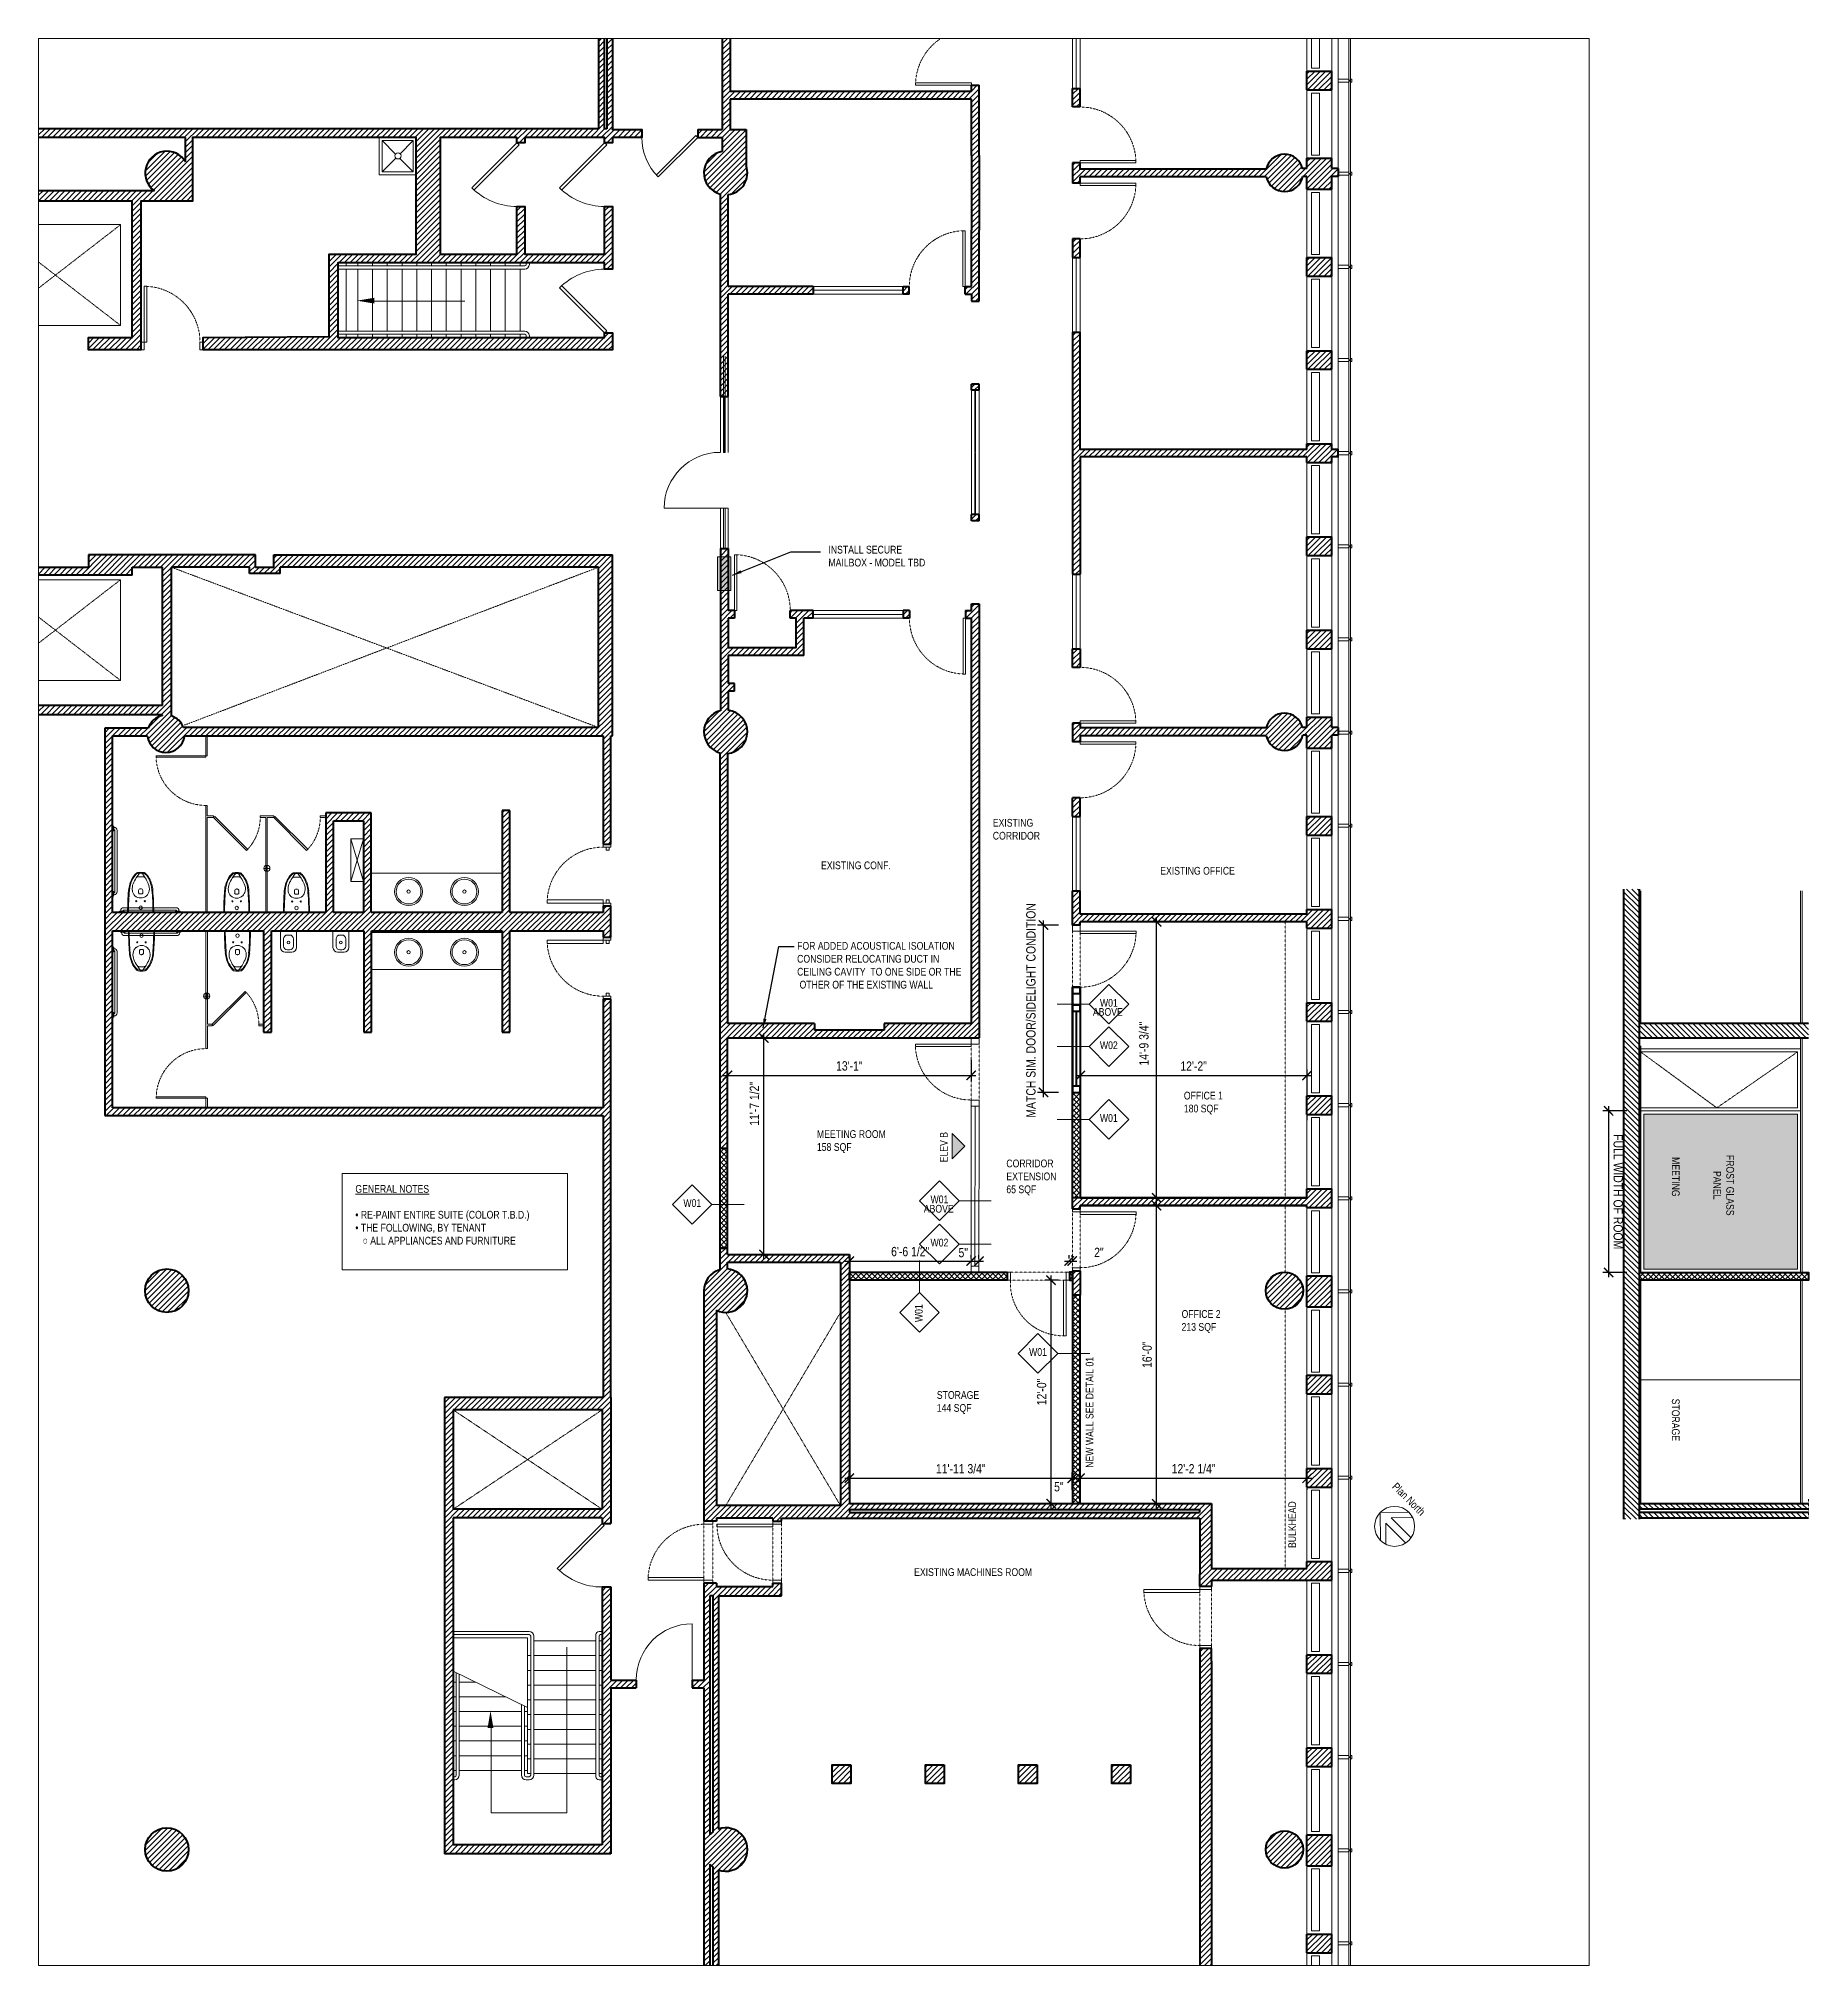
# Model space of a CAD drawing. Header units: inches. Extents: x -2978 to 4308, y -21 to 2608.
# Drawn here: x 824 to 1964, y 330 to 1571 of the extents above; entities that cross this region are included whole.
import ezdxf
from ezdxf.enums import TextEntityAlignment as Align

# ---------------------------------------------------------------- set-up
doc = ezdxf.new("R2010")
doc.units = ezdxf.units.IN
doc.header["$LTSCALE"] = 0.2
doc.header["$MEASUREMENT"] = 0
doc.header["$PDSIZE"] = 8
doc.linetypes.add('HIDDEN', pattern=[0.375, 0.25, -0.125])
doc.layers.get('0').update_dxf_attribs({"color": 20, "linetype": 'CONTINUOUS', "lineweight": 40})
doc.layers.get('Defpoints').update_dxf_attribs({"color": 240, "linetype": 'CONTINUOUS', "lineweight": 0})
for name, color, linetype, lineweight in [('Annotations', 40, 'CONTINUOUS', 5), ('Framing', 141, 'CONTINUOUS', 15), ('Hatches', 8, 'CONTINUOUS', 5), ('Projections', 151, 'HIDDEN', 5), ('Viewed', 150, 'CONTINUOUS', 9), ('Walls', 7, 'CONTINUOUS', 40)]:
    doc.layers.add(name, color=color, linetype=linetype, lineweight=lineweight)
doc.styles.add('ARCHITEC', font='ASG')
doc.styles.get("Standard").update_dxf_attribs({"font": 'arial.ttf', "width": 0.8})
doc.dimstyles.new('ARCH', dxfattribs={"dimscale": 96, "dimtxt": 0.0625, "dimasz": 0.0625, "dimexe": 0.04, "dimexo": 0.09375, "dimgap": 0.03125, "dimtad": 1, "dimrnd": 0.0625, "dimzin": 3, "dimdsep": 46, "dimlunit": 4, "dimtxsty": 'Standard', "dimblk1": 'ARCHTICK', "dimblk2": 'ARCHTICK', "dimsah": 1, "dimcen": 0, "dimdle": 0.03125, "dimclrd": 256, "dimclre": 256, "dimclrt": 256, "dimazin": 0, "dimtfac": 1, "dimtdec": 0, "dimtmove": 2, "dimatfit": 3, "dimfxl": 0.3, "dimfxlon": 1, "dimfrac": 2, "dimarcsym": 0})
pattern_1 = [(315, (1855.7637, 1180.3974), (1.767767, 1.767767), [])]
pattern_2 = [(45, (267.6333, -330.0607), (-1.767767, 1.767767), [])]
pattern_3 = [(45, (267.7585, -330.0607), (-1.767767, 1.767767), [])]

msp = doc.modelspace()

# ---------------------------------------------------------------- texts
at = {"layer": 'Annotations', "char_height": 5}
for s, insert, width, attachment_point in [('{INSTALL SECURE MAILBOX - MODEL TBD}', (1332.419, 1244.601), 71.91002, 1), ('{EXISTING\\PCORRIDOR}', (1438.326, 1068.653), 60.99887, 1), ('{EXISTING CONF.}', (1327.658, 1041.23), 60.99887, 1), ('{EXISTING OFFICE}', (1546.186, 1037.73), 60.99887, 1), ('{\\pxql;FOR ADDED ACOUSTICAL ISOLATION CONSIDER RELOCATING DUCT IN CEILING CAVITY  TO ONE SIDE OR THE  OTHER OF THE EXISTING WALL}', (1417.995, 989.376), 105.72072, 3), ('{ABOVE}', (1502.827, 946.809), 60.99887, 1), ('{\\pxqc;W01}', (1524.146, 947.59), 22.10003, 9), ('{\\pxqc;W02}', (1524.146, 920.263), 22.10003, 9), ('{OFFICE 1\\P180 SQF}', (1561.414, 892.923), 60.99887, 1), ('{\\pxqc;W01}', (1524.146, 873.41), 22.10003, 9), ('{MEETING ROOM\\P158 SQF}', (1325.011, 868.127), 60.99887, 1), ('{CORRIDOR\\PEXTENSION\\P65 SQF}', (1447.065, 849.195), 60.87362, 1), ('{\\LGENERAL NOTES\\P\\P\\l• RE-PAINT ENTIRE SUITE (COLOR T.B.D.)\\P• THE FOLLOWING, BY TENANT\\P   ○ ALL APPLIANCES AND FURNITURE}', (1027.678, 832.82), 237.29826, 1), ('{\\pxqc;W01}', (1233.674, 818.599), 22.10003, 7), ('{ABOVE}', (1393.885, 820.013), 60.99887, 1), ('{\\pxqc;W01}', (1392.904, 820.995), 22.10003, 7), ('{\\pxqc;W02}', (1392.904, 793.131), 22.10003, 7), ('{OFFICE 2\\P213 SQF}', (1559.941, 752.237), 60.99887, 1), ('{\\pxqc;W01}', (1456.417, 722.664), 22.10003, 7), ('{STORAGE\\P144 SQF}', (1402.263, 700.051), 60.99887, 1), ('{EXISTING MACHINES ROOM}', (1387.638, 585.943), 82.05394, 1)]:
    msp.add_mtext(s, dxfattribs=dict(at, insert=insert, width=width, attachment_point=attachment_point))
for s, insert, width, attachment_point, rotation in [('{ELEV B}', (1406.787, 857.209), 38.29857, 5, 90), ('MEETING', (1880.834, 850.781), 60.99887, 1, 270), ('{\\pxqc;FROST GLASS\\PPANEL }', (1915.891, 872.628), 79.93595, 1, 270), ('{\\pxqc;W01}', (1393.217, 739.192), 22.10003, 7, 90), ('{NEW WALL SEE DETAIL 01}', (1498.194, 650.677), 90.36376, 1, 90), ('STORAGE', (1880.834, 695.167), 60.99887, 1, 270), ('{BULKHEAD}', (1628.705, 598.971), 90.36376, 1, 90)]:
    msp.add_mtext(s, dxfattribs=dict(at, insert=insert, width=width, attachment_point=attachment_point, rotation=rotation))
at = {"layer": 'Annotations', "insert": (1698.759, 641.581), "char_height": 5, "attachment_point": 1, "rotation": 315}
msp.add_mtext_dynamic_manual_height_columns('Plan North', width=87.4804, gutter_width=2.5, heights=[0], dxfattribs=at)

# ---------------------------------------------------------------- blocks, each defined once
blk = doc.blocks.new('ARROW')
blk.add_lwpolyline([(0, 0, 0, 2, 0), (6, 0, 2, 2, 0)], format="xyseb")
blk = doc.blocks.new('_ArchTick')
at = {"linetype": 'ByBlock', "const_width": 0.15}
blk.add_lwpolyline([(-0.5, -0.5), (0.5, 0.5)], dxfattribs=at)
blk = doc.blocks.new('*D103')
at = {"layer": 'Annotations', "lineweight": -2}
for p, q in [((1480.7, 1000.3), (1467.2, 1000.3)), ((1471, 889.5), (1471, 1003.3)), ((1480.7, 892.5), (1467.2, 892.5))]:
    blk.add_line(p, q, dxfattribs=at)
at = {"layer": 'Defpoints', "color": 0}
for p in [(1471, 1000.3), (1489.7, 1000.3), (1489.7, 892.5)]:
    blk.add_point(p, dxfattribs=at)
at = {"layer": 'Annotations', "lineweight": -2, "xscale": 6, "yscale": 6, "zscale": 6}
for p, rotation in [((1471, 1000.3), 90.00035807126466), ((1471, 892.5), 270.0003580712647)]:
    blk.add_blockref('_ArchTick', p, dxfattribs=dict(at, rotation=rotation))
at = {"layer": 'Annotations', "insert": (1462.9, 945.3), "char_height": 6, "attachment_point": 5, "rotation": 90.0004}
blk.add_mtext('MATCH SIM. DOOR/SIDELIGHT CONDITION', dxfattribs=at)
blk = doc.blocks.new('WALL TAG')
at = {"layer": 'Annotations'}
for p, q in [((-14.6, -14.6), (0, 0)), ((-14.6, -14.6), (-32.6, -14.6)), ((-32.6, -14.6), (-32.6, -32.6)), ((-14.6, -32.6), (-14.6, -14.6)), ((-32.6, -32.6), (-14.6, -32.6))]:
    blk.add_line(p, q, dxfattribs=at)
at = {"layer": 'Annotations', "width": 0.8}
blk.add_attdef('WALL_TAG', (-61.2, -46.3), '', height=5, rotation=45, dxfattribs=at)
blk = doc.blocks.new('ADO101')
for p, q in [((0.466, -0.034), (-0.241, 0.672)), ((-0.207, 0.707), (0.5, 0)), ((0.5, 0), (0.466, -0.034))]:
    blk.add_line(p, q)
blk.add_arc((0.5, 0), 1, 135, 180)
at = {"style": 'ARCHITEC', "flags": 1}
blk.add_attdef('SILLHT', text='', height=0.1, dxfattribs=at).set_placement((0, 0), align=Align.MIDDLE)
blk = doc.blocks.new('ADO001')
for p, q in [((0.207, 0.707), (-0.5, 0)), ((-0.466, -0.034), (0.241, 0.672)), ((-0.5, 0), (-0.466, -0.034))]:
    blk.add_line(p, q)
blk.add_arc((-0.5, 0), 1, 0, 45)
at = {"style": 'ARCHITEC', "flags": 1}
blk.add_attdef('SILLHT', text='', height=0.1, dxfattribs=at).set_placement((0, 0), align=Align.MIDDLE)
blk = doc.blocks.new('08PDRR02')
at = {"linetype": 'ByBlock'}
for p, q in [((1, 0), (0, 0)), ((0, 0), (0, -1)), ((1, -1), (1, 0)), ((0, -1), (1, -1))]:
    blk.add_line(p, q, dxfattribs=at)
blk = doc.blocks.new('*U16')
blk.add_lwpolyline([(0, 2.5), (0, -2.5)])
at = {"linetype": 'Continuous'}
blk.add_arc((0, 2.75), 36, 0, 90, dxfattribs=at)
at = {"linetype": 'Continuous', "xscale": 36, "yscale": 0.0325, "rotation": 90}
blk.add_blockref('08PDRR02', (0, 2.75), dxfattribs=at)
blk = doc.blocks.new('I_PLUMB_GRAB_36IN + PLATE_P')
at = {"color": 0, "linetype": 'ByBlock', "lineweight": -2}
for p, q in [((0.75, 18.75), (0.75, 17.25)), ((0.75, -17.25), (0.75, -18.75))]:
    blk.add_line(p, q, dxfattribs=at)
blk.add_lwpolyline([(0, -19.5), (0.5, -19.5), (0.75, -19.25), (0.75, -18.75), (1, -18.75, 0.4142136), (3, -16.75), (3, 16.75, 0.4142136), (1, 18.75), (0.75, 18.75), (0.75, 19.25), (0.5, 19.5), (0, 19.5), (0, 16.5), (0.5, 16.5), (0.75, 16.75), (0.75, 17.25), (1, 17.25, -0.4142136), (1.5, 16.75), (1.5, -16.75, -0.4142136), (1, -17.25), (0.75, -17.25), (0.75, -16.75), (0.5, -16.5), (0, -16.5)], format="xyb", close=True, dxfattribs=at)
at = {"layer": 'Defpoints', "color": 0, "linetype": 'ByBlock', "lineweight": -2}
for p in [(0, 19.5), (0, -19.5)]:
    blk.add_point(p, dxfattribs=at)
blk = doc.blocks.new('I_PLUMB_GRAB_42IN + PLATE_P')
at = {"color": 0, "linetype": 'ByBlock', "lineweight": -2}
for p, q in [((0.75, 21.75), (0.75, 20.25)), ((0.75, -20.25), (0.75, -21.75))]:
    blk.add_line(p, q, dxfattribs=at)
blk.add_lwpolyline([(0.75, 22.25), (0.5, 22.5), (0, 22.5), (0, 19.5), (0.5, 19.5), (0.75, 19.75), (0.75, 20.25), (1, 20.25, -0.4142136), (1.5, 19.75), (1.5, -19.75, -0.4142136), (1, -20.25), (0.75, -20.25), (0.75, -19.75), (0.5, -19.5), (0, -19.5), (0, -22.5), (0.5, -22.5), (0.75, -22.25), (0.75, -21.75), (1, -21.75, 0.4142136), (3, -19.75), (3, 19.75, 0.4142136), (1, 21.75), (0.75, 21.75)], format="xyb", close=True, dxfattribs=at)
at = {"layer": 'Defpoints', "color": 0, "linetype": 'ByBlock', "lineweight": -2}
for p in [(0, 22.5), (0, -22.5)]:
    blk.add_point(p, dxfattribs=at)
blk = doc.blocks.new('floor plan')
at = {"layer": 'Hatches'}
h = blk.add_hatch(dxfattribs=at)
h.set_pattern_fill('ANSI31', color=256, scale=20, style=0)
h.set_pattern_definition(pattern_2)
h.paths.add_polyline_path([(99.2, 1136.6), (99.2, 1177.6), (243.2, 1177.6), (243.2, 1102.4), (187.2, 1102.4), (187.2, 1049.3), (106, 1048.7), (106, 1040.7), (369.7, 1040.7), (369.7, 1051.7), (364.7, 1051.7), (364.7, 1048.7), (192.9, 1048.7), (192.9, 1096.8), (364.7, 1096.8), (364.7, 1092.7), (369.7, 1092.7), (369.7, 1133.1), (364.7, 1133.1), (364.7, 1102.4), (313.2, 1102.4), (313.2, 1133.1), (308.2, 1133.1), (308.2, 1102.4), (258.7, 1102.4), (258.7, 1177.6), (308.2, 1177.6), (308.2, 1174.1), (313.2, 1174.1), (313.2, 1177.6), (364.7, 1177.6), (364.7, 1174.1), (369.7, 1174.1), (369.7, 1177.6), (388.7, 1177.6), (388.7, 1182.6), (369.7, 1182.6), (369.7, 1241.3), (366.1, 1241.3), (366.1, 1183.2), (364.4, 1183.2), (364.4, 1241.3), (360.7, 1241.3), (360.7, 1183.2), (0, 1183.2), (0, 1177.6), (94.7, 1177.6), (94.7, 1161.9, 1.237383), (74.8, 1143.2), (0, 1143.2), (0, 1136.6), (60.4, 1136.6), (60.4, 1048.7), (32.1, 1048.7), (32.1, 1040.7), (66, 1040.7), (66, 1136.6)])
h = blk.add_hatch(dxfattribs=at)
h.set_pattern_fill('ANSI31', color=256, scale=20, style=0)
h.set_pattern_definition(pattern_2)
h.paths.add_polyline_path([(444.3, 1140.8, 0.484688), (455.9, 1159.4), (455.9, 1182.6), (445.5, 1182.6), (445.5, 1202.3), (601, 1202.3), (601, 1165.9), (601, 1117.9), (601, 1081.5), (597, 1081.5), (597, 1076.6), (601, 1076.6), (601, 1072.2), (605.9, 1072.2), (605.9, 1117.9), (605.9, 1165.9), (605.9, 1211.2), (601, 1211.2), (601, 1207.1), (445.5, 1207.1), (445.5, 1241.3), (440.5, 1241.3), (440.5, 1182.6), (424.7, 1182.6), (424.7, 1177.6), (440.5, 1177.6), (440.5, 1168.5, 0.812807), (439.3, 1141.1), (439.3, 1036.7), (439.3, 1010.7), (444.3, 1010.7), (444.3, 1076.6), (499, 1076.6), (499, 1081.5), (444.3, 1081.5), (444.3, 1123.5)])
h = blk.add_hatch(dxfattribs=at)
h.set_pattern_fill('ANSI31', color=256, scale=20, style=0)
h.set_pattern_definition(pattern_2)
h.paths.add_polyline_path([(833.2, 1208.2), (833.2, 1220.2), (817.2, 1220.2), (817.2, 1208.2)])
h.paths.add_polyline_path([(837.2, 1152.5), (837.2, 1157.5), (833.2, 1157.5), (833.2, 1164.2), (817.2, 1164.2), (817.2, 1157.5), (814.4, 1157.5, 0.801284), (791, 1157.2), (671, 1157.2), (671, 1161.2), (666.1, 1161.2), (666.1, 1148.2), (671, 1148.2), (671, 1152.2), (702.5, 1152.2), (791, 1152.2, 0.817595), (814.5, 1152.5), (817.2, 1152.5), (817.2, 1144.2), (833.2, 1144.2), (833.2, 1152.5)])
h.paths.add_polyline_path([(671, 1197.2), (671, 1209.2), (666.1, 1209.2), (666.1, 1197.2)])
h.paths.add_polyline_path([(671, 1100.2), (671, 1112.2), (666.1, 1112.2), (666.1, 1100.2)])
h.paths.add_polyline_path([(833.2, 1088.2), (833.2, 1100.2), (817.2, 1100.2), (817.2, 1088.2)])
h.paths.add_polyline_path([(833.2, 1028.2), (833.2, 1040.2), (817.2, 1040.2), (817.2, 1028.2)])
h = blk.add_hatch(dxfattribs=at)
h.set_pattern_fill('ANSI31', color=256, scale=20, style=0)
h.set_pattern_definition(pattern_2)
h.paths.add_polyline_path([(561, 1076.6), (561, 1081.5), (557, 1081.5), (557, 1076.6)])
h = blk.add_hatch(dxfattribs=at)
h.set_pattern_fill('ANSI31', color=256, scale=20, style=0)
h.set_pattern_definition(pattern_2)
h.paths.add_polyline_path([(837.2, 971.8), (837.2, 976.6), (833.2, 976.6), (833.2, 980.2), (817.2, 980.2), (817.2, 976.6), (671, 976.6), (671, 1052.2), (666.1, 1052.2), (666.1, 896.2), (671, 896.2), (671, 971.8), (817.2, 971.8), (817.2, 968.2), (833.2, 968.2), (833.2, 971.8)])
h = blk.add_hatch(dxfattribs=at)
h.set_pattern_fill('ANSI31', color=256, scale=20, style=0)
h.set_pattern_definition(pattern_2)
h.paths.add_polyline_path([(605.9, 1014.7), (605.9, 1018.7), (601, 1018.7), (601, 1014.7)])
h = blk.add_hatch(dxfattribs=at)
h.set_pattern_fill('ANSI31', color=256, scale=20, style=0)
h.set_pattern_definition(pattern_2)
h.paths.add_polyline_path([(605.9, 930.7), (605.9, 934.7), (601, 934.7), (601, 930.7)])
h = blk.add_hatch(dxfattribs=at)
h.set_pattern_fill('ANSI31', color=256, scale=20, style=0)
h.set_pattern_definition(pattern_2)
h.paths.add_polyline_path([(833.2, 908.2), (833.2, 920.2), (817.2, 920.2), (817.2, 908.2)])
h = blk.add_hatch(dxfattribs=at)
h.set_pattern_fill('ANSI31', color=256, scale=20, style=0)
h.set_pattern_definition(pattern_2)
h.paths.add_polyline_path([(70.2, 792, 0.887026), (94, 792), (363.7, 792), (363.7, 722.4), (368.7, 722.4), (368.7, 792), (369.7, 792), (369.7, 908.7), (151.6, 908.7), (151.6, 900.6), (139.7, 900.6), (139.7, 908.7), (32.1, 908.7), (32.1, 900.7), (0, 900.7), (0, 895.7), (60.4, 895.7), (60.4, 900.7), (79.9, 900.7), (79.9, 811.7), (0, 811.7), (0, 805.7), (79.9, 805.7), (79.9, 805.2, 0.278864), (70.6, 797), (42.7, 797), (42.7, 678.4), (42.7, 547.5), (215, 547.5), (363.7, 547.5), (363.7, 365.9), (261.5, 365.9), (261.5, 72), (368.7, 72), (368.7, 178.8), (385.1, 178.8), (385.1, 183.8), (368.7, 183.8), (368.7, 243.8), (363.1, 243.8), (363.1, 77.6), (267.1, 77.6), (267.1, 288.3), (363.1, 288.3), (363.1, 284.8), (368.7, 284.8), (368.7, 365.9), (368.7, 552.5), (368.7, 622.4), (363.7, 622.4), (363.7, 552.5), (47.7, 552.5), (47.7, 666.4), (145, 666.4), (145, 601.2), (150, 601.2), (150, 666.4), (185, 666.4), (209.5, 666.4), (209.5, 601.3), (214.5, 601.3), (214.5, 666.4), (298.6, 666.4), (298.6, 601.3), (303.6, 601.3), (303.6, 666.4), (303.7, 666.4), (363.7, 666.4), (363.7, 662.4), (368.7, 662.4), (368.7, 682.4), (363.7, 682.4), (363.7, 678.4), (303.7, 678.4), (303.7, 744), (298.7, 744), (298.7, 678.4), (214.3, 678.4), (214.3, 742.4), (185, 742.4), (185, 678.4), (47.7, 678.4), (47.7, 792)])
h.paths.add_polyline_path([(85.6, 804.9), (85.6, 900.7), (135.9, 900.7), (135.9, 896.6), (155.6, 896.6), (155.6, 900.7), (360.7, 900.7), (360.7, 797.5), (93.4, 797.5, 0.236234)], flags=16)
h.paths.add_polyline_path([(267.1, 293.9), (267.1, 357.9), (363.1, 357.9), (363.1, 293.9)], flags=16)
h.paths.add_polyline_path([(190, 678.4), (190, 737.4), (209.3, 737.4), (209.3, 678.4)], flags=16)
h = blk.add_hatch(dxfattribs=at)
h.set_pattern_fill('ANSI31', color=256, scale=20, style=0)
h.set_pattern_definition(pattern_2)
h.paths.add_polyline_path([(443.9, 780.8, 0.909621), (444.3, 808.6), (444.3, 820.9), (448.3, 820.9), (448.3, 825.9), (444.3, 825.9), (444.3, 843.9), (493, 843.9), (493, 867.9), (499, 867.9), (499, 872.8), (484.2, 872.8), (484.2, 867.9), (488.1, 867.9), (488.1, 848.8), (444.3, 848.8), (444.3, 867.9), (448.3, 867.9), (448.3, 872.8), (444.3, 872.8), (444.3, 912.7), (439.3, 912.7), (439.3, 808.3, 0.764105), (438.9, 781.3), (438.9, 597.5), (438.9, 526.2), (443.9, 526.2), (443.9, 597.5), (605.9, 597.5), (605.9, 877.2), (601, 877.2), (601, 872.8), (597.1, 872.8), (597.1, 867.9), (601, 867.9), (601, 606.7), (544.9, 606.7), (544.9, 602.5), (499.9, 602.5), (499.9, 606.7), (443.9, 606.7)])
at = {"layer": 'Hatches', "true_color": 0x878787}
blk.add_hatch(color=252, dxfattribs=at).paths.add_polyline_path([(437.5, 907.5), (437.5, 885.8), (446.1, 885.8), (446.1, 907.5)])
at = {"layer": 'Hatches'}
h = blk.add_hatch(dxfattribs=at)
h.set_pattern_fill('ANSI31', color=256, scale=20, style=0)
h.set_pattern_definition(pattern_2)
h.paths.add_polyline_path([(561.1, 867.9), (561.1, 872.8), (557.1, 872.8), (557.1, 867.9)])
h = blk.add_hatch(dxfattribs=at)
h.set_pattern_fill('ANSI31', color=256, scale=20, style=0)
h.set_pattern_definition(pattern_2)
h.paths.add_polyline_path([(833.2, 848.2), (833.2, 860.2), (817.2, 860.2), (817.2, 848.2)])
h = blk.add_hatch(dxfattribs=at)
h.set_pattern_fill('ANSI31', color=256, scale=20, style=0)
h.set_pattern_definition(pattern_2)
h.paths.add_polyline_path([(671, 836.2), (671, 848.2), (666.1, 848.2), (666.1, 836.2)])
h = blk.add_hatch(dxfattribs=at)
h.set_pattern_fill('ANSI31', color=256, scale=20, style=0)
h.set_pattern_definition(pattern_2)
h.paths.add_polyline_path([(837.2, 792.5), (837.2, 797.5), (833.2, 797.5), (833.2, 804.2), (817.2, 804.2), (817.2, 797.5), (814.4, 797.5, 0.801284), (791, 797.2), (702.5, 797.2), (671, 797.2), (671, 800.2), (666.1, 800.2), (666.1, 788.2), (671, 788.2), (671, 792.2), (791, 792.2, 0.817595), (814.5, 792.5), (817.2, 792.5), (817.2, 784.2), (833.2, 784.2), (833.2, 792.5)])
h = blk.add_hatch(dxfattribs=at)
h.set_pattern_fill('ANSI31', color=256, scale=20, style=0)
h.set_pattern_definition(pattern_2)
h.paths.add_polyline_path([(671, 740.2), (671, 752.2), (666.1, 752.2), (666.1, 740.2)])
h = blk.add_hatch(dxfattribs=at)
h.set_pattern_fill('ANSI31', color=256, scale=20, style=0)
h.set_pattern_definition(pattern_2)
h.paths.add_polyline_path([(833.2, 728.2), (833.2, 740.2), (817.2, 740.2), (817.2, 728.2)])
h = blk.add_hatch(dxfattribs=at)
h.set_pattern_fill('ANSI31', color=256, scale=20, style=0)
h.set_pattern_definition([(45, (-823.544, -330.0607), (-1.767767, 1.767767), [])])
h.paths.add_polyline_path([(671, 677.2), (671, 692.2), (666.1, 692.2), (666.1, 670.2), (671, 670.2), (671, 672.2), (817.2, 672.2), (817.2, 668.2), (833.2, 668.2), (833.2, 680.2), (817.2, 680.2), (817.2, 677.2)])
h = blk.add_hatch(dxfattribs=at)
h.set_pattern_fill('ANSI37', color=256, scale=20, style=0)
h.set_pattern_definition([(45, (-823.544, -330.0607), (-1.767767, 1.767767), []), (135, (-823.544, -330.0607), (-1.767767, -1.767767), [])])
h.paths.add_polyline_path([(671.1, 518.5), (671.1, 562.4), (666.1, 562.4), (666.1, 566.4), (666.1, 614.7), (666.1, 618.7), (666.1, 626.2), (666.1, 627.6), (666.1, 494.5), (671.1, 494.5)])
h = blk.add_hatch(dxfattribs=at)
h.set_pattern_fill('ANSI31', color=256, scale=20, style=0)
h.set_pattern_definition(pattern_2)
h.paths.add_polyline_path([(833.2, 608.2), (833.2, 620.2), (817.2, 620.2), (817.2, 608.2)])
h = blk.add_hatch(dxfattribs=at)
h.set_pattern_fill('ANSI31', color=256, scale=20, style=0)
h.set_pattern_definition(pattern_2)
h.paths.add_polyline_path([(833.2, 548.2), (833.2, 560.2), (817.2, 560.2), (817.2, 548.2)])
h = blk.add_hatch(dxfattribs=at)
h.set_pattern_fill('ANSI37', color=256, scale=20, style=0)
h.set_pattern_definition([(45, (-1147.8806, -330.0607), (-1.767767, 1.767767), []), (135, (-1147.8806, -330.0607), (-1.767767, -1.767767), [])])
h.paths.add_polyline_path([(443.9, 462.1), (443.9, 526.2), (438.9, 526.2), (438.9, 462.1)])
h = blk.add_hatch(dxfattribs=at)
h.set_pattern_fill('ANSI31', color=256, scale=20, style=0)
h.set_pattern_definition(pattern_2)
h.paths.add_polyline_path([(833.2, 488.2), (833.2, 500.2), (817.2, 500.2), (817.2, 494.5), (666, 494.5), (666, 487.5), (671, 487.5), (671, 489.5), (817.2, 489.5), (817.2, 488.2)])
h = blk.add_hatch(dxfattribs=at)
h.set_pattern_fill('ANSI31', color=256, scale=20, style=0)
h.set_pattern_definition(pattern_3)
h.paths.add_polyline_path([(833.3, 248.1), (833.3, 260.2), (817.3, 260.2), (817.3, 255.7), (755.8, 255.7), (755.8, 297.5), (617.7, 297.5), (612.7, 297.5), (522.5, 297.5), (522.5, 458), (444, 458), (444, 462.1), (439, 462.1), (439, 448.2, 0.333956), (428.9, 434.7), (428.9, 286.2), (436.9, 286.2), (436.9, 288.2), (473.2, 288.2), (473.2, 286.2), (478.9, 286.2), (478.9, 288.2), (748.2, 288.2), (748.2, 252.1), (748.2, 244.1), (755.8, 244.1), (755.8, 248.1)])
h.paths.add_polyline_path([(436.9, 296.2), (436.9, 422.1, 1.200544), (444, 448.7), (444, 453), (516.9, 453), (516.9, 296.2)], flags=16)
h.paths.add_polyline_path([(522.5, 291.8), (522.5, 293.8), (748, 293.8), (748, 291.8)], flags=16)
h = blk.add_hatch(dxfattribs=at)
h.set_pattern_fill('ANSI31', color=256, scale=20, style=0)
h.set_pattern_definition(pattern_2)
h.paths.add_polyline_path([(96.7, 434.7, 1), (68.7, 434.7, 1)])
h = blk.add_hatch(dxfattribs=at)
h.set_pattern_fill('ANSI31', color=256, scale=20, style=0)
h.set_pattern_definition(pattern_3)
h.paths.add_polyline_path([(671.1, 431.7), (671.1, 447.5), (666.1, 447.5), (666.1, 436.7), (666.1, 431.7)])
h = blk.add_hatch(dxfattribs=at)
h.set_pattern_fill('ANSI37', color=256, scale=20, style=0)
h.set_pattern_definition([(45, (-1147.8806, -329.0605), (-1.767767, 1.767767), []), (135, (-1147.8806, -329.0605), (-1.767767, -1.767767), [])])
h.paths.add_polyline_path([(624, 441.5), (624, 446.5), (522.4, 446.5), (522.4, 441.5)])
h = blk.add_hatch(dxfattribs=at)
h.set_pattern_fill('ANSI37', color=256, scale=20, style=0)
h.set_pattern_definition([(45, (-1147.7554, -329.0607), (-1.767767, 1.767767), []), (135, (-1147.7554, -329.0607), (-1.767767, -1.767767), [])])
h.paths.add_polyline_path([(666.1, 441.5), (666.1, 446.5), (664.1, 446.5), (664.1, 441.5)])
h = blk.add_hatch(dxfattribs=at)
h.set_pattern_fill('ANSI31', color=256, scale=20, style=0)
h.set_pattern_definition(pattern_2)
h.paths.add_polyline_path([(814.7, 434.7, 1), (790.7, 434.7, 1)])
h = blk.add_hatch(dxfattribs=at)
h.set_pattern_fill('ANSI31', color=256, scale=20, style=0)
h.set_pattern_definition(pattern_2)
h.paths.add_polyline_path([(833.2, 424.2), (833.2, 436.2), (833.2, 444.2), (817.2, 444.2), (817.2, 436.2), (817.2, 424.2)])
h = blk.add_hatch(dxfattribs=at)
h.set_pattern_fill('ANSI37', color=256, scale=20, style=0)
h.set_pattern_definition([(45, (-1147.7554, -330.0607), (-1.767767, 1.767767), []), (135, (-1147.7554, -330.0607), (-1.767767, -1.767767), [])])
h.paths.add_polyline_path([(671.1, 297.5), (671.1, 431.7), (666.1, 431.7), (666.1, 297.5)])
h = blk.add_hatch(dxfattribs=at)
h.set_pattern_fill('ANSI31', color=256, scale=20, style=0)
h.set_pattern_definition(pattern_2)
h.paths.add_polyline_path([(833.2, 368.2), (833.2, 380.2), (817.2, 380.2), (817.2, 368.2)])
h = blk.add_hatch(dxfattribs=at)
h.set_pattern_fill('ANSI31', color=256, scale=20, style=0)
h.set_pattern_definition(pattern_2)
h.paths.add_polyline_path([(833.2, 308.2), (833.2, 320.2), (817.2, 320.2), (817.2, 308.2)])
h = blk.add_hatch(dxfattribs=at)
h.set_pattern_fill('ANSI31', color=256, scale=20, style=0)
h.set_pattern_definition(pattern_2)
h.paths.add_polyline_path([(438, 61.5, 1.423737), (438, 87.9), (438, 238.2), (478.7, 238.2), (478.7, 246.2), (473.1, 246.2), (473.1, 244.2), (436.7, 244.2), (436.7, 246.2), (428.7, 246.2), (428.7, 183.8), (421.1, 183.8), (421.1, 178.8), (428.7, 178.8), (428.7, 0), (432.4, 0), (432.4, 65.3, 0.048386), (434.4, 63.5), (434.4, 0), (438, 0)])
h.paths.add_polyline_path([(432.4, 238.2), (434.4, 238.2), (434.4, 85.9, 0.048386), (432.4, 84.1)], flags=16)
h = blk.add_hatch(dxfattribs=at)
h.set_pattern_fill('ANSI31', color=256, scale=20, style=0)
h.set_pattern_definition(pattern_2)
h.paths.add_polyline_path([(755.7, 0), (755.7, 196.1), (755.7, 204.1), (748.1, 204.1), (748.1, 196.1), (748.1, 0)])
h = blk.add_hatch(dxfattribs=at)
h.set_pattern_fill('ANSI31', color=256, scale=20, style=0)
h.set_pattern_definition(pattern_2)
h.paths.add_polyline_path([(833.2, 188.2), (833.2, 200.2), (817.2, 200.2), (817.2, 188.2)])
h = blk.add_hatch(dxfattribs=at)
h.set_pattern_fill('ANSI31', color=256, scale=20, style=0)
h.set_pattern_definition(pattern_2)
h.paths.add_polyline_path([(833.2, 128.2), (833.2, 140.2), (817.2, 140.2), (817.2, 128.2)])
h = blk.add_hatch(dxfattribs=at)
h.set_pattern_fill('ANSI31', color=256, scale=20, style=0)
h.set_pattern_definition(pattern_2)
h.paths.add_polyline_path([(523.4, 117.2), (523.4, 129.2), (511.4, 129.2), (511.4, 117.2)])
h = blk.add_hatch(dxfattribs=at)
h.set_pattern_fill('ANSI31', color=256, scale=20, style=0)
h.set_pattern_definition(pattern_2)
h.paths.add_polyline_path([(583.4, 117.2), (583.4, 129.2), (571.4, 129.2), (571.4, 117.2)])
h = blk.add_hatch(dxfattribs=at)
h.set_pattern_fill('ANSI31', color=256, scale=20, style=0)
h.set_pattern_definition(pattern_2)
h.paths.add_polyline_path([(643.4, 117.2), (643.4, 129.2), (631.4, 129.2), (631.4, 117.2)])
h = blk.add_hatch(dxfattribs=at)
h.set_pattern_fill('ANSI31', color=256, scale=20, style=0)
h.set_pattern_definition(pattern_2)
h.paths.add_polyline_path([(703.4, 117.2), (703.4, 129.2), (691.4, 129.2), (691.4, 117.2)])
h = blk.add_hatch(dxfattribs=at)
h.set_pattern_fill('ANSI31', color=256, scale=20, style=0)
h.set_pattern_definition(pattern_2)
h.paths.add_polyline_path([(96.7, 74.7, 1), (68.7, 74.7, 1)])
h = blk.add_hatch(dxfattribs=at)
h.set_pattern_fill('ANSI31', color=256, scale=20, style=0)
h.set_pattern_definition(pattern_2)
h.paths.add_polyline_path([(790.7, 74.7, 1), (814.7, 74.7, 1)])
h = blk.add_hatch(dxfattribs=at)
h.set_pattern_fill('ANSI31', color=256, scale=20, style=0)
h.set_pattern_definition(pattern_2)
h.paths.add_polyline_path([(833.2, 64.2), (833.2, 76.2), (833.2, 84.2), (817.2, 84.2), (817.2, 76.2), (817.2, 64.2)])
h = blk.add_hatch(dxfattribs=at)
h.set_pattern_fill('ANSI31', color=256, scale=20, style=0)
h.set_pattern_definition(pattern_2)
h.paths.add_polyline_path([(833.2, 8.2), (833.2, 20.2), (817.2, 20.2), (817.2, 8.2)])
at = {"layer": 'Defpoints'}
blk.add_lwpolyline([(999.1, 1241.3), (999.1, 0), (0, 0), (0, 1241.3)], close=True, dxfattribs=at)
at = {"layer": 'Framing'}
for p, q in [((52.9, 1121.4), (0, 1121.4)), ((52.9, 1121.4), (52.9, 1056.4)), ((52.9, 1056.4), (0, 1056.4)), ((52.9, 892.7), (0, 892.7)), ((52.9, 892.7), (52.9, 827.7)), ((52.9, 827.7), (0, 827.7)), ((107.7, 792), (107.7, 779.3)), ((108.7, 779.3), (108.7, 792)), ((107.7, 779.3), (108.7, 779.3)), ((108.7, 747.3), (107.7, 747.3)), ((107.7, 747.3), (107.7, 740)), ((108.7, 740.5), (108.7, 747.3)), ((107.7, 740), (107.7, 678.4)), ((112.8, 740.5), (108.7, 740.5)), ((108.7, 678.4), (108.7, 739.5)), ((108.7, 739.5), (112.8, 739.5)), ((112.8, 739.5), (112.8, 740.5)), ((146.9, 740.5), (142.8, 740.5)), ((142.8, 740.5), (142.8, 739.5)), ((142.8, 739.5), (146.4, 739.5)), ((146.4, 739.5), (146.4, 678.4)), ((151.5, 740.5), (146.9, 740.5)), ((147.4, 739.5), (151.5, 739.5)), ((147.4, 678.4), (147.4, 739.5)), ((151.5, 739.5), (151.5, 740.5)), ((185, 740.5), (181.5, 740.5)), ((181.5, 740.5), (181.5, 739.5)), ((181.5, 739.5), (185, 739.5)), ((185, 739.5), (185, 740.5)), ((107.8, 666.4), (107.8, 605.8)), ((108.8, 606.3), (108.8, 666.4)), ((107.8, 605.8), (107.8, 590.6)), ((111.9, 606.3), (108.8, 606.3)), ((108.8, 590.6), (108.8, 605.3)), ((108.8, 605.3), (111.9, 605.3)), ((111.9, 605.3), (111.9, 606.3)), ((141.9, 606.3), (141.9, 605.3)), ((144.9, 606.3), (141.9, 606.3)), ((141.9, 605.3), (144.9, 605.3)), ((144.9, 605.3), (144.9, 606.3)), ((107.8, 590.6), (108.8, 590.6)), ((108.8, 558.6), (107.8, 558.6)), ((107.8, 558.6), (107.8, 552.6)), ((108.8, 552.6), (108.8, 558.6)), ((107.8, 552.6), (108.8, 552.6)), ((603.4, 553.5), (603.3, 450.5)), ((666.1, 485.5), (671.1, 485.5)), ((671.1, 485.5), (671.1, 489.5)), ((666.1, 449.5), (671.1, 449.5))]:
    blk.add_line(p, q, dxfattribs=at)
for points in [[(565, 1211.2), (601, 1211.2), (601, 1212.7), (565, 1212.7)], [(707, 1161.2), (671, 1161.2), (671, 1162.7), (707, 1162.7)], [(707, 1148.2), (671, 1148.2), (671, 1146.7), (707, 1146.7)], [(597, 1117.5), (597, 1081.5), (595.5, 1081.5), (595.5, 1117.5)], [(68, 1045.7), (69.7, 1045.7), (69.7, 1081.7), (68, 1081.7)], [(68, 1040.7), (66, 1040.7), (66, 1045.7), (68, 1045.7)], [(104, 1040.7), (106, 1040.7), (106, 1045.7), (104, 1045.7)], [(437.5, 907.5), (437.5, 885.8), (446.1, 885.8), (446.1, 907.5)], [(448.3, 908.8), (448.3, 872.8), (449.8, 872.8), (449.8, 908.8)], [(597.1, 831.9), (597.1, 867.9), (595.6, 867.9), (595.6, 831.9)], [(707, 800.2), (671, 800.2), (671, 801.7), (707, 801.7)], [(707, 788.2), (671, 788.2), (671, 786.7), (707, 786.7)], [(107.7, 779.3), (107.7, 778.3), (75.7, 778.3), (75.7, 779.3)], [(112.8, 739.5), (113.5, 740.2), (134.7, 719), (134, 718.3)], [(151.5, 739.5), (152.2, 740.2), (173.4, 719), (172.7, 718.3)], [(368.7, 720.4), (368.7, 722.4), (363.7, 722.4), (363.7, 720.4)], [(367.7, 720.4), (367.7, 718.4), (365.7, 718.4), (365.7, 720.4)], [(363.7, 684.4), (363.7, 686.4), (327.7, 686.4), (327.7, 684.4)], [(368.7, 684.4), (368.7, 682.4), (363.7, 682.4), (363.7, 684.4)], [(367.7, 684.4), (367.7, 686.4), (365.7, 686.4), (365.7, 684.4)], [(363.7, 660.4), (363.7, 658.4), (327.7, 658.4), (327.7, 660.4)], [(368.7, 660.4), (368.7, 662.4), (363.7, 662.4), (363.7, 660.4)], [(367.7, 660.4), (367.7, 658.4), (365.7, 658.4), (365.7, 660.4)], [(707.1, 666.2), (671.1, 666.2), (671.1, 664.7), (707.1, 664.7)], [(368.7, 624.4), (368.7, 622.4), (363.7, 622.4), (363.7, 624.4)], [(367.7, 624.4), (367.7, 626.4), (365.7, 626.4), (365.7, 624.4)], [(564.9, 593.5), (600.9, 593.5), (600.9, 592), (564.9, 592)]]:
    blk.add_lwpolyline(points, close=True, dxfattribs=at)
at = {"layer": 'Framing', "flags": 128}
for points in [[(671.1, 666.2), (671.1, 670.2), (666.1, 670.2), (666.1, 666.2)], [(111.9, 606.3), (112.6, 605.6), (133.8, 626.8), (133.1, 627.5)], [(600.9, 593.5), (600.9, 597.5), (605.9, 597.5), (605.9, 593.5)], [(107.8, 558.6), (107.8, 559.6), (75.8, 559.6), (75.8, 558.6)], [(600.9, 553.5), (600.9, 557.5), (605.9, 557.5), (605.9, 553.5)], [(671.1, 485.5), (671.1, 487.5), (666.1, 487.5), (666.1, 485.5)], [(671.1, 485.5), (671.1, 483.7), (707.1, 483.7), (707.1, 485.5)], [(600.8, 446.5), (600.8, 450.5), (605.8, 450.5), (605.8, 446.5)], [(671.1, 447.5), (671.1, 449.5), (666.1, 449.5), (666.1, 447.5)], [(624.1, 441.5), (626.1, 441.5), (626.1, 446.5), (624.1, 446.5)], [(662.1, 441.5), (660.3, 441.5), (660.3, 405.6), (662.1, 405.6)], [(662.1, 441.5), (664.1, 441.5), (664.1, 446.5), (662.1, 446.5)], [(434.4, 286.2), (434.4, 284.2), (428.7, 284.2), (428.7, 286.2)], [(478.7, 284.2), (478.7, 286.2), (473.1, 286.2), (473.1, 284.2)], [(473.1, 284.2), (473.1, 282.5), (437.1, 282.5), (437.1, 284.2)], [(428.7, 248.2), (428.7, 250), (392.7, 250), (392.7, 248.2)], [(434.4, 248.2), (434.4, 246.2), (428.7, 246.2), (428.7, 248.2)], [(478.7, 246.2), (478.7, 248.2), (473.1, 248.2), (473.1, 246.2)], [(748.1, 242.1), (748.1, 240.3), (712.1, 240.3), (712.1, 242.1)]]:
    blk.add_lwpolyline(points, close=True, dxfattribs=at)
at = {"layer": 'Framing'}
for p in [(666.1, 449.5), (671.1, 449.5)]:
    blk.add_point(p, dxfattribs=at)
at = {"layer": 'Hatches'}
blk.add_line((817.2, 494.5), (666.1, 494.5), dxfattribs=at)
at = {"layer": 'Projections'}
for p, q in [((0, 1080.5), (52.9, 1121.4)), ((0, 1097.3), (52.9, 1056.4)), ((85.6, 900.7), (360.7, 797.5)), ((360.7, 900.7), (94, 799)), ((0, 851.8), (52.9, 892.7)), ((0, 868.6), (52.9, 827.7)), ((803.1, 494.5), (803.1, 672.2)), ((803.1, 446.7), (803.1, 489.5)), ((626.1, 446.5), (662.1, 446.5)), ((662.1, 441.5), (626.1, 441.5)), ((803.1, 255.7), (803.1, 422.7)), ((516.7, 420.7), (442.7, 296.2)), ((516.7, 296.2), (442.7, 420.7)), ((363.1, 293.9), (267.1, 357.9)), ((267.1, 293.9), (363.1, 357.9)), ((473.1, 284.2), (473.1, 248.2)), ((478.7, 284.2), (478.7, 248.2)), ((748.1, 242.1), (748.1, 206.1)), ((755.7, 242.1), (755.7, 206.1))]:
    blk.add_line(p, q, dxfattribs=at)
at = {"layer": 'Projections', "extrusion": (0, 0, -1)}
for p, q in [((666.1, 666.2), (666.1, 630.2)), ((671.1, 630.2), (671.1, 666.2)), ((600.9, 557.5), (600.9, 593.5)), ((605.9, 593.5), (605.9, 557.5)), ((666.1, 485.5), (666.1, 449.5)), ((671.1, 449.5), (671.1, 485.5)), ((428.7, 248.2), (428.7, 284.2)), ((434.4, 248.2), (434.4, 284.2))]:
    blk.add_line(p, q, dxfattribs=at)
at = {"layer": 'Projections'}
for centre, radius, start, end in [((601, 1211.2), 36, 123.287, 180), ((671, 1161.2), 36, 0, 90), ((671, 1148.2), 36, 270, 0), ((597, 1081.5), 36, 90, 180), ((68, 1045.7), 36, 0, 90), ((448.3, 872.8), 36, 0, 90), ((597.1, 867.9), 36, 180, 270), ((671, 800.2), 36, 0, 90), ((671, 788.2), 36, 270, 0), ((363.7, 684.4), 36, 90, 180), ((111.9, 606.3), 30, 0, 45), ((107.8, 558.6), 32, 90, 180), ((428.7, 248.2), 36, 90, 180)]:
    blk.add_arc(centre, radius, start, end, dxfattribs=at)
at = {"layer": 'Projections', "extrusion": (0, 0, -1)}
for centre, radius, start, end in [((-107.7, 779.3), 32, 270, 0), ((-112.8, 739.5), 30, 180, 225), ((-151.5, 739.5), 30, 180, 225), ((-363.7, 660.4), 36, 270, 0), ((-671.1, 666.2), 36, 179.9999, 269.9999), ((-600.9, 593.5), 36, 270.0001, 0.0001), ((-671.1, 485.5), 36, 179.9999, 269.9999), ((-660.2, 439.7), 34.1, 266.812, 2.892), ((-473.1, 284.2), 36, 270, 0), ((-748.1, 242.1), 36, 270, 0)]:
    blk.add_arc(centre, radius, start, end, dxfattribs=at)
at = {"layer": 'Viewed'}
for p, q in [((666.1, 1209.2), (666.1, 1241.3)), ((668.6, 1241.3), (668.6, 1209.2)), ((671, 1209.2), (671, 1241.3)), ((817.2, 1220.2), (817.2, 1241.3)), ((820.2, 1241.3), (820.2, 1222.2)), ((825.2, 1241.3), (825.2, 1222.2)), ((833.2, 1220.2), (833.2, 1241.3)), ((837.2, 0), (837.2, 1241.3)), ((844.2, 0), (844.2, 1241.3)), ((845.2, 0), (845.2, 1241.3)), ((825.2, 1222.2), (820.2, 1222.2)), ((817.2, 1164.2), (817.2, 1208.2)), ((820.2, 1206.2), (820.2, 1166.2)), ((825.2, 1206.2), (820.2, 1206.2)), ((825.2, 1206.2), (825.2, 1166.2)), ((833.2, 1164.2), (833.2, 1208.2)), ((837.2, 1215.2), (844.2, 1215.2)), ((837.2, 1214.6), (837.2, 1213.2)), ((837.2, 1213.2), (844.2, 1213.2)), ((844.2, 1214.4), (845.2, 1214.4)), ((844.2, 1213.9), (845.2, 1213.9)), ((845.2, 1215.2), (846.2, 1215.2)), ((845.2, 1213.2), (846.2, 1213.2)), ((846.2, 1215.2), (846.2, 1213.2)), ((219.4, 1177.5), (243.4, 1177.5)), ((219.4, 1153.5), (219.4, 1177.5)), ((221.4, 1175.5), (241.4, 1175.5)), ((221.4, 1155.5), (221.4, 1175.5)), ((221.4, 1175.5), (230, 1166.9)), ((241.4, 1175.5), (232.8, 1166.9)), ((241.4, 1175.5), (241.4, 1155.5)), ((243.4, 1177.5), (243.4, 1153.5)), ((230, 1164.1), (221.4, 1155.5)), ((241.4, 1155.5), (221.4, 1155.5)), ((232.8, 1164.1), (241.4, 1155.5)), ((825.2, 1166.2), (820.2, 1166.2)), ((837.2, 1155.2), (844.2, 1155.2)), ((837.2, 1154.6), (837.2, 1153.2)), ((844.2, 1154.4), (845.2, 1154.4)), ((845.2, 1155.2), (846.2, 1155.2)), ((846.2, 1155.2), (846.2, 1153.2)), ((243.4, 1153.5), (219.4, 1153.5)), ((817.2, 1100.2), (817.2, 1144.2)), ((820.2, 1102.2), (820.2, 1142.2)), ((825.2, 1142.2), (820.2, 1142.2)), ((825.2, 1102.2), (825.2, 1142.2)), ((833.2, 1100.2), (833.2, 1144.2)), ((837.2, 1153.2), (844.2, 1153.2)), ((844.2, 1153.9), (845.2, 1153.9)), ((845.2, 1153.2), (846.2, 1153.2)), ((192.9, 1096.8), (192.9, 1048.7)), ((192.9, 1094.8), (313.2, 1094.8)), ((313.2, 1092.8), (192.9, 1092.8)), ((198.1, 1094.8), (198.1, 1096.8)), ((198.1, 1052.8), (198.1, 1092.8)), ((205.7, 1094.8), (205.7, 1096.8)), ((205.7, 1052.8), (205.7, 1092.8)), ((215.2, 1094.8), (215.2, 1096.8)), ((215.2, 1052.8), (215.2, 1092.8)), ((224.7, 1094.8), (224.7, 1096.8)), ((224.7, 1052.8), (224.7, 1092.8)), ((234.2, 1094.8), (234.2, 1096.8)), ((234.2, 1052.8), (234.2, 1092.8)), ((243.7, 1094.8), (243.7, 1096.8)), ((243.7, 1052.8), (243.7, 1092.8)), ((253.2, 1094.8), (253.2, 1096.8)), ((253.2, 1052.8), (253.2, 1092.8)), ((262.7, 1094.8), (262.7, 1096.8)), ((262.7, 1052.8), (262.7, 1092.8)), ((272.2, 1094.8), (272.2, 1096.8)), ((272.2, 1052.8), (272.2, 1092.8)), ((281.7, 1094.8), (281.7, 1096.8)), ((281.7, 1052.8), (281.7, 1092.8)), ((291.2, 1096.8), (291.2, 1094.8)), ((291.2, 1094.8), (291.2, 1096.8)), ((291.2, 1052.8), (291.2, 1092.8)), ((300.7, 1096.8), (300.7, 1094.8)), ((300.7, 1094.8), (300.7, 1096.8)), ((300.7, 1052.8), (300.7, 1092.8)), ((310.2, 1094.8), (310.2, 1096.8)), ((310.2, 1052.8), (310.2, 1092.8)), ((314.2, 1095.8), (314.2, 1096.8)), ((316.2, 1095.8), (316.2, 1096.8)), ((666.1, 1052.2), (666.1, 1100.2)), ((668.6, 1100.2), (668.6, 1052.2)), ((671, 1052.2), (671, 1100.2)), ((825.2, 1102.2), (820.2, 1102.2)), ((837.2, 1095.2), (844.2, 1095.2)), ((837.2, 1094.6), (837.2, 1093.2)), ((837.2, 1093.2), (844.2, 1093.2)), ((844.2, 1094.4), (845.2, 1094.4)), ((844.2, 1093.9), (845.2, 1093.9)), ((845.2, 1095.2), (846.2, 1095.2)), ((845.2, 1093.2), (846.2, 1093.2)), ((846.2, 1095.2), (846.2, 1093.2)), ((499, 1081.5), (557, 1081.5)), ((817.2, 1040.2), (817.2, 1088.2)), ((820.2, 1086.2), (820.2, 1042.2)), ((825.2, 1086.2), (820.2, 1086.2)), ((825.2, 1086.2), (825.2, 1042.2)), ((833.2, 1040.2), (833.2, 1088.2)), ((557, 1079.1), (499, 1079.1)), ((499, 1076.6), (557, 1076.6)), ((192.9, 1052.8), (313.2, 1052.8)), ((313.2, 1050.8), (192.9, 1050.8)), ((198.1, 1048.8), (198.1, 1050.8)), ((205.7, 1048.8), (205.7, 1050.8)), ((215.2, 1048.8), (215.2, 1050.8)), ((224.7, 1048.7), (224.7, 1050.8)), ((234.2, 1048.8), (234.2, 1050.8)), ((243.7, 1048.8), (243.7, 1050.8)), ((253.2, 1048.8), (253.2, 1050.8)), ((262.7, 1048.8), (262.7, 1050.8)), ((262.7, 1050.8), (262.7, 1048.8)), ((272.2, 1048.8), (272.2, 1050.8)), ((272.2, 1050.8), (272.2, 1048.8)), ((281.7, 1048.8), (281.7, 1050.8)), ((281.7, 1050.8), (281.7, 1048.8)), ((291.2, 1048.8), (291.2, 1050.8)), ((291.2, 1050.8), (291.2, 1048.8)), ((300.7, 1048.8), (300.7, 1050.8)), ((300.7, 1050.8), (300.7, 1048.8)), ((310.2, 1048.8), (310.2, 1050.8)), ((310.2, 1050.8), (310.2, 1048.8)), ((314.2, 1049.8), (314.2, 1048.8)), ((316.2, 1049.8), (316.2, 1048.8)), ((441.3, 1036.7), (441.3, 974.7)), ((442.3, 1036.7), (442.3, 974.7)), ((825.2, 1042.2), (820.2, 1042.2)), ((837.2, 1035.2), (844.2, 1035.2)), ((837.2, 1034.6), (837.2, 1033.2)), ((837.2, 1033.2), (844.2, 1033.2)), ((844.2, 1034.4), (845.2, 1034.4)), ((844.2, 1033.9), (845.2, 1033.9)), ((845.2, 1035.2), (846.2, 1035.2)), ((845.2, 1033.2), (846.2, 1033.2)), ((846.2, 1035.2), (846.2, 1033.2)), ((817.2, 980.2), (817.2, 1028.2)), ((820.2, 1026.2), (820.2, 982.2)), ((825.2, 1026.2), (820.2, 1026.2)), ((825.2, 1026.2), (825.2, 982.2)), ((833.2, 980.2), (833.2, 1028.2)), ((439.3, 974.7), (439.3, 1010.7)), ((441.8, 1010.7), (441.8, 974.7)), ((444.3, 974.7), (444.3, 1010.7)), ((601, 1014.7), (601, 934.7)), ((603.2, 1014.7), (603.2, 974.9)), ((603.7, 1014.7), (603.7, 974.9)), ((605.9, 1014.7), (605.9, 934.7)), ((825.2, 982.2), (820.2, 982.2)), ((441.3, 974.7), (442.3, 974.7)), ((603.7, 974.9), (603.2, 974.9)), ((603.2, 974.4), (603.2, 934.7)), ((603.7, 974.4), (603.2, 974.4)), ((603.7, 974.4), (603.7, 934.7)), ((837.2, 975.2), (844.2, 975.2)), ((837.2, 974.6), (837.2, 973.2)), ((837.2, 973.2), (844.2, 973.2)), ((844.2, 974.4), (845.2, 974.4)), ((844.2, 973.9), (845.2, 973.9)), ((845.2, 975.2), (846.2, 975.2)), ((845.2, 973.2), (846.2, 973.2)), ((846.2, 975.2), (846.2, 973.2)), ((817.2, 920.2), (817.2, 968.2)), ((820.2, 966.2), (820.2, 922.2)), ((825.2, 966.2), (820.2, 966.2)), ((825.2, 966.2), (825.2, 922.2)), ((833.2, 920.2), (833.2, 968.2)), ((439.3, 938.7), (439.3, 912.7)), ((441.3, 938.7), (441.3, 912.7)), ((441.3, 938.7), (442.3, 938.7)), ((442.3, 938.7), (442.3, 912.7)), ((444.3, 912.7), (444.3, 938.7)), ((825.2, 922.2), (820.2, 922.2)), ((817.2, 860.2), (817.2, 908.2)), ((820.2, 906.2), (820.2, 862.2)), ((825.2, 906.2), (820.2, 906.2)), ((825.2, 906.2), (825.2, 862.2)), ((833.2, 860.2), (833.2, 908.2)), ((837.2, 915.2), (844.2, 915.2)), ((837.2, 914.6), (837.2, 913.2)), ((837.2, 913.2), (844.2, 913.2)), ((844.2, 914.4), (845.2, 914.4)), ((844.2, 913.9), (845.2, 913.9)), ((845.2, 915.2), (846.2, 915.2)), ((845.2, 913.2), (846.2, 913.2)), ((846.2, 915.2), (846.2, 913.2)), ((666.1, 896.2), (666.1, 848.2)), ((668.6, 848.2), (668.6, 896.2)), ((671, 896.2), (671, 848.2)), ((499, 872.8), (557.1, 872.8)), ((557.1, 870.3), (499, 870.3)), ((499, 867.9), (557.1, 867.9)), ((825.2, 862.2), (820.2, 862.2)), ((817.2, 804.2), (817.2, 848.2)), ((820.2, 846.2), (820.2, 806.2)), ((825.2, 846.2), (820.2, 846.2)), ((825.2, 846.2), (825.2, 806.2)), ((833.2, 804.2), (833.2, 848.2)), ((837.2, 855.2), (844.2, 855.2)), ((837.2, 854.6), (837.2, 853.2)), ((837.2, 853.2), (844.2, 853.2)), ((844.2, 854.4), (845.2, 854.4)), ((844.2, 853.9), (845.2, 853.9)), ((845.2, 855.2), (846.2, 855.2)), ((845.2, 853.2), (846.2, 853.2)), ((846.2, 855.2), (846.2, 853.2)), ((825.2, 806.2), (820.2, 806.2)), ((837.2, 795.2), (844.2, 795.2)), ((837.2, 794.6), (837.2, 793.2)), ((844.2, 794.4), (845.2, 794.4)), ((845.2, 795.2), (846.2, 795.2)), ((846.2, 795.2), (846.2, 793.2)), ((817.2, 740.2), (817.2, 784.2)), ((820.2, 742.2), (820.2, 782.2)), ((825.2, 782.2), (820.2, 782.2)), ((825.2, 742.2), (825.2, 782.2)), ((833.2, 740.2), (833.2, 784.2)), ((837.2, 793.2), (844.2, 793.2)), ((844.2, 793.9), (845.2, 793.9)), ((845.2, 793.2), (846.2, 793.2)), ((666.1, 692.2), (666.1, 740.2)), ((668.6, 740.2), (668.6, 692.2)), ((671, 692.2), (671, 740.2)), ((825.2, 742.2), (820.2, 742.2)), ((837.2, 735.2), (844.2, 735.2)), ((837.2, 734.6), (837.2, 733.2)), ((837.2, 733.2), (844.2, 733.2)), ((844.2, 734.4), (845.2, 734.4)), ((844.2, 733.9), (845.2, 733.9)), ((845.2, 735.2), (846.2, 735.2)), ((845.2, 733.2), (846.2, 733.2)), ((846.2, 735.2), (846.2, 733.2)), ((209.3, 725.8), (201.3, 725.8)), ((201.3, 725.8), (201.3, 698.2)), ((201.3, 725.8), (209.3, 698.2)), ((201.3, 698.2), (209.3, 725.8)), ((209.3, 698.2), (209.3, 725.8)), ((817.2, 680.2), (817.2, 728.2)), ((820.2, 726.2), (820.2, 682.2)), ((825.2, 726.2), (820.2, 726.2)), ((825.2, 726.2), (825.2, 682.2)), ((833.2, 680.2), (833.2, 728.2)), ((147.1, 706.7), (147.1, 708.7)), ((64.6, 703), (63, 700.6)), ((64.1, 701.3), (67.6, 701.3)), ((68.7, 700.6), (67.1, 703)), ((126.4, 702.9), (124.8, 700.4)), ((126, 701.2), (129.5, 701.2)), ((130.6, 700.4), (129, 702.9)), ((147.1, 706.7), (145.1, 706.7)), ((147.1, 706.7), (149.1, 706.7)), ((147.1, 706.7), (147.1, 704.7)), ((165, 702.8), (163.3, 700.4)), ((164.5, 701.1), (168, 701.1)), ((169.1, 700.4), (167.5, 702.8)), ((201.3, 698.2), (209.3, 698.2)), ((298.5, 703.7), (214.3, 703.7)), ((64.5, 692.5), (64.5, 690.9)), ((65.1, 690.3), (66.6, 690.3)), ((66, 693.6), (65.6, 693.6)), ((67.2, 690.9), (67.2, 692.5)), ((126.4, 692.3), (126.4, 690.8)), ((126.9, 690.2), (128.5, 690.2)), ((127.9, 693.5), (127.5, 693.5)), ((129, 690.8), (129, 692.3)), ((164.9, 692.3), (164.9, 690.7)), ((165.5, 690.2), (167, 690.2)), ((166.4, 693.4), (166, 693.4)), ((167.5, 690.7), (167.5, 692.3)), ((57.5, 678.6), (74.2, 678.6)), ((119.3, 678.5), (136.1, 678.5)), ((157.8, 678.4), (174.6, 678.4)), ((297.9, 678.8), (222.9, 678.8)), ((825.2, 682.2), (820.2, 682.2)), ((837.2, 675.2), (844.2, 675.2)), ((837.2, 674.6), (837.2, 673.2)), ((837.2, 673.2), (844.2, 673.2)), ((844.2, 674.4), (845.2, 674.4)), ((844.2, 673.9), (845.2, 673.9)), ((845.2, 675.2), (846.2, 675.2)), ((845.2, 673.2), (846.2, 673.2)), ((846.2, 675.2), (846.2, 673.2)), ((58, 666.1), (74.7, 666.1)), ((119.8, 666.1), (136.6, 666.1)), ((155.9, 655.8), (155.9, 666.4)), ((155.9, 666.4), (166.2, 666.4)), ((157.9, 656.7), (157.9, 661.3)), ((160.4, 663.8), (161.7, 663.8)), ((164.2, 661.3), (164.2, 656.7)), ((166.2, 666.4), (166.2, 655.8)), ((189.7, 666.4), (189.7, 655.8)), ((199.9, 666.4), (189.7, 666.4)), ((191.7, 661.3), (191.7, 656.7)), ((195.4, 663.8), (194.2, 663.8)), ((197.9, 656.7), (197.9, 661.3)), ((199.9, 655.8), (199.9, 666.4)), ((299, 665.5), (215, 665.5)), ((817.2, 620.2), (817.2, 668.2)), ((825.2, 666.2), (820.2, 666.2)), ((820.2, 666.2), (820.2, 622.2)), ((825.2, 666.2), (825.2, 622.2)), ((833.2, 620.2), (833.2, 668.2)), ((65, 652.3), (65, 653.8)), ((65.6, 654.4), (67.1, 654.4)), ((66.5, 651.1), (66.1, 651.1)), ((67.7, 653.8), (67.7, 652.3)), ((126.9, 652.3), (126.9, 653.8)), ((127.4, 654.4), (128.9, 654.4)), ((128.4, 651.1), (128, 651.1)), ((129.5, 653.8), (129.5, 652.3)), ((163.2, 652.8), (158.9, 652.8)), ((161.7, 654.2), (160.4, 654.2)), ((192.7, 652.8), (196.9, 652.8)), ((194.2, 654.2), (195.4, 654.2)), ((65.1, 641.7), (63.5, 644.2)), ((64.6, 643.4), (68.1, 643.4)), ((69.3, 644.2), (67.6, 641.7)), ((126.9, 641.7), (125.3, 644.2)), ((126.5, 643.4), (130, 643.4)), ((131.1, 644.2), (129.5, 641.7)), ((299.1, 641.5), (215.1, 641.5)), ((108.3, 624.5), (106.3, 624.5)), ((108.3, 624.5), (108.3, 626.5)), ((108.3, 624.5), (110.3, 624.5)), ((108.3, 624.5), (108.3, 622.5)), ((825.2, 622.2), (820.2, 622.2)), ((837.2, 615.2), (844.2, 615.2)), ((837.2, 614.6), (837.2, 613.2)), ((837.2, 613.2), (844.2, 613.2)), ((844.2, 614.4), (845.2, 614.4)), ((844.2, 613.9), (845.2, 613.9)), ((845.2, 615.2), (846.2, 615.2)), ((845.2, 613.2), (846.2, 613.2)), ((846.2, 615.2), (846.2, 613.2)), ((817.2, 560.2), (817.2, 608.2)), ((825.2, 606.2), (820.2, 606.2)), ((820.2, 606.2), (820.2, 562.2)), ((825.2, 606.2), (825.2, 562.2)), ((833.2, 560.2), (833.2, 608.2)), ((825.2, 562.2), (820.2, 562.2)), ((817.2, 500.2), (817.2, 548.2)), ((820.2, 546.2), (820.2, 502.2)), ((825.2, 546.2), (820.2, 546.2)), ((825.2, 546.2), (825.2, 502.2)), ((833.2, 500.2), (833.2, 548.2)), ((837.2, 555.2), (844.2, 555.2)), ((837.2, 554.6), (837.2, 553.2)), ((837.2, 553.2), (844.2, 553.2)), ((844.2, 554.4), (845.2, 554.4)), ((844.2, 553.9), (845.2, 553.9)), ((845.2, 555.2), (846.2, 555.2)), ((845.2, 553.2), (846.2, 553.2)), ((846.2, 555.2), (846.2, 553.2)), ((825.2, 502.2), (820.2, 502.2)), ((817.2, 444.2), (817.2, 488.2)), ((825.2, 486.2), (820.2, 486.2)), ((820.2, 486.2), (820.2, 446.2)), ((825.2, 486.2), (825.2, 446.2)), ((833.2, 444.2), (833.2, 488.2)), ((837.2, 495.2), (844.2, 495.2)), ((837.2, 493.2), (844.2, 493.2)), ((844.2, 494.4), (845.2, 494.4)), ((844.2, 493.9), (845.2, 493.9)), ((845.2, 495.2), (846.2, 495.2)), ((845.2, 493.2), (846.2, 493.2)), ((846.2, 495.2), (846.2, 493.2)), ((825.2, 446.2), (820.2, 446.2)), ((837.2, 435.2), (844.2, 435.2)), ((837.2, 434.6), (837.2, 433.2)), ((845.2, 435.2), (846.2, 435.2)), ((846.2, 435.2), (846.2, 433.2)), ((817.2, 380.2), (817.2, 424.2)), ((825.2, 422.2), (820.2, 422.2)), ((820.2, 382.2), (820.2, 422.2)), ((825.2, 382.2), (825.2, 422.2)), ((833.2, 380.2), (833.2, 424.2)), ((837.2, 433.2), (844.2, 433.2)), ((844.2, 434.4), (845.2, 434.4)), ((844.2, 433.9), (845.2, 433.9)), ((845.2, 433.2), (846.2, 433.2)), ((825.2, 382.2), (820.2, 382.2)), ((837.2, 375.2), (844.2, 375.2)), ((837.2, 374.6), (837.2, 373.2)), ((837.2, 373.2), (844.2, 373.2)), ((844.2, 374.4), (845.2, 374.4)), ((844.2, 373.9), (845.2, 373.9)), ((845.2, 375.2), (846.2, 375.2)), ((845.2, 373.2), (846.2, 373.2)), ((846.2, 375.2), (846.2, 373.2)), ((817.2, 320.2), (817.2, 368.2)), ((820.2, 366.2), (820.2, 322.2)), ((825.2, 366.2), (820.2, 366.2)), ((825.2, 366.2), (825.2, 322.2)), ((833.2, 320.2), (833.2, 368.2)), ((825.2, 322.2), (820.2, 322.2)), ((837.2, 315.2), (844.2, 315.2)), ((837.2, 314.6), (837.2, 313.2)), ((837.2, 313.2), (844.2, 313.2)), ((844.2, 314.4), (845.2, 314.4)), ((844.2, 313.9), (845.2, 313.9)), ((845.2, 315.2), (846.2, 315.2)), ((845.2, 313.2), (846.2, 313.2)), ((846.2, 315.2), (846.2, 313.2)), ((817.2, 260.2), (817.2, 308.2)), ((820.2, 306.2), (820.2, 262.2)), ((825.2, 306.2), (820.2, 306.2)), ((825.2, 306.2), (825.2, 262.2)), ((833.2, 260.2), (833.2, 308.2)), ((825.2, 262.2), (820.2, 262.2)), ((837.2, 255.2), (844.2, 255.2)), ((837.2, 254.6), (837.2, 253.2)), ((837.2, 253.2), (844.2, 253.2)), ((844.2, 254.4), (845.2, 254.4)), ((844.2, 253.9), (845.2, 253.9)), ((845.2, 255.2), (846.2, 255.2)), ((845.2, 253.2), (846.2, 253.2)), ((846.2, 255.2), (846.2, 253.2)), ((817.2, 200.2), (817.2, 248.2)), ((820.2, 246.2), (820.2, 202.2)), ((825.2, 246.2), (820.2, 246.2)), ((825.2, 246.2), (825.2, 202.2)), ((833.2, 200.2), (833.2, 248.2)), ((316.1, 215.1), (267.1, 215.1)), ((316.1, 213.1), (267.1, 213.1)), ((315.1, 211.1), (267.1, 211.1)), ((315.1, 211.1), (315.1, 123.6)), ((317.1, 212.1), (317.1, 122.6)), ((319.1, 122.6), (319.1, 212.1)), ((359.1, 121.6), (359.1, 213.1)), ((363.1, 215.1), (361.1, 215.1)), ((361.1, 122.6), (361.1, 212.1)), ((363.1, 213.1), (362.1, 213.1)), ((315.1, 199.6), (317.1, 199.6)), ((319.1, 209.1), (359.1, 209.1)), ((319.1, 199.6), (359.1, 199.6)), ((361.1, 209.1), (363.1, 209.1)), ((361.1, 199.6), (363.1, 199.6)), ((825.2, 202.2), (820.2, 202.2)), ((267.1, 189.6), (315.1, 166.2)), ((269.1, 122.6), (269.1, 188.6)), ((271.1, 187.6), (271.1, 122.6)), ((315.1, 190.1), (317.1, 190.1)), ((319.1, 190.1), (359.1, 190.1)), ((361.1, 190.1), (363.1, 190.1)), ((817.2, 140.2), (817.2, 188.2)), ((833.2, 140.2), (833.2, 188.2)), ((837.2, 195.2), (844.2, 195.2)), ((837.2, 194.6), (837.2, 193.2)), ((837.2, 193.2), (844.2, 193.2)), ((844.2, 194.4), (845.2, 194.4)), ((844.2, 193.9), (845.2, 193.9)), ((845.2, 195.2), (846.2, 195.2)), ((845.2, 193.2), (846.2, 193.2)), ((846.2, 195.2), (846.2, 193.2)), ((267.1, 182.6), (269.1, 182.6)), ((271.1, 182.6), (281.5, 182.6)), ((281.5, 182.6), (271.9, 182.6)), ((315.1, 180.6), (317.1, 180.6)), ((319.1, 180.6), (359.1, 180.6)), ((361.1, 180.6), (363.1, 180.6)), ((820.2, 186.2), (820.2, 142.2)), ((825.2, 186.2), (820.2, 186.2)), ((825.2, 186.2), (825.2, 142.2)), ((267.1, 173.1), (269.1, 173.1)), ((267.1, 163.6), (269.1, 163.6)), ((301, 173.1), (271.1, 173.1)), ((271.1, 163.6), (311.1, 163.6)), ((301, 173.1), (291.5, 173.1)), ((311.1, 122.6), (311.1, 168.2)), ((313.1, 167.2), (313.1, 122.6)), ((313.1, 163.6), (315.1, 163.6)), ((315.1, 171.1), (317.1, 171.1)), ((315.1, 161.6), (317.1, 161.6)), ((359.1, 171.1), (319.1, 171.1)), ((319.1, 161.6), (359.1, 161.6)), ((361.1, 171.1), (363.1, 171.1)), ((361.1, 161.6), (363.1, 161.6)), ((267.1, 154.1), (269.1, 154.1)), ((271.1, 154.1), (311.1, 154.1)), ((313.1, 154.1), (315.1, 154.1)), ((315.1, 152.1), (317.1, 152.1)), ((319.1, 152.1), (359.1, 152.1)), ((361.1, 152.1), (363.1, 152.1)), ((267.1, 144.6), (269.1, 144.6)), ((271.1, 144.6), (311.1, 144.6)), ((313.1, 144.6), (315.1, 144.6)), ((315.1, 142.6), (317.1, 142.6)), ((319.1, 142.6), (359.1, 142.6)), ((361.1, 142.6), (363.1, 142.6)), ((825.2, 142.2), (820.2, 142.2)), ((267.1, 135.1), (269.1, 135.1)), ((267.1, 125.6), (269.1, 125.6)), ((271.1, 135.1), (311.1, 135.1)), ((271.1, 125.6), (311.1, 125.6)), ((313.1, 135.1), (315.1, 135.1)), ((313.1, 125.6), (315.1, 125.6)), ((315.1, 133.1), (317.1, 133.1)), ((319.1, 133.1), (359.1, 133.1)), ((361.1, 133.1), (363.1, 133.1)), ((817.2, 84.2), (817.2, 128.2)), ((820.2, 126.2), (820.2, 86.2)), ((825.2, 126.2), (820.2, 126.2)), ((825.2, 126.2), (825.2, 86.2)), ((833.2, 84.2), (833.2, 128.2)), ((837.2, 135.2), (844.2, 135.2)), ((837.2, 134.6), (837.2, 133.2)), ((837.2, 133.2), (844.2, 133.2)), ((844.2, 134.4), (845.2, 134.4)), ((844.2, 133.9), (845.2, 133.9)), ((845.2, 135.2), (846.2, 135.2)), ((845.2, 133.2), (846.2, 133.2)), ((846.2, 135.2), (846.2, 133.2)), ((267.1, 121.6), (268.1, 121.6)), ((267.1, 119.6), (268.1, 119.6)), ((314.1, 121.6), (316.1, 121.6)), ((314.1, 119.6), (316.1, 119.6)), ((315.1, 123.6), (317.1, 123.6)), ((319.1, 123.6), (359.1, 123.6)), ((361.1, 123.6), (363.1, 123.6)), ((363.1, 119.6), (361.1, 119.6)), ((363.1, 121.6), (362.1, 121.6)), ((825.2, 86.2), (820.2, 86.2)), ((837.2, 75.2), (844.2, 75.2)), ((837.2, 74.6), (837.2, 73.2)), ((845.2, 75.2), (846.2, 75.2)), ((846.2, 75.2), (846.2, 73.2)), ((817.2, 20.2), (817.2, 64.2)), ((820.2, 22.2), (820.2, 62.2)), ((825.2, 62.2), (820.2, 62.2)), ((825.2, 22.2), (825.2, 62.2)), ((833.2, 20.2), (833.2, 64.2)), ((837.2, 73.2), (844.2, 73.2)), ((844.2, 74.4), (845.2, 74.4)), ((844.2, 73.9), (845.2, 73.9)), ((845.2, 73.2), (846.2, 73.2)), ((825.2, 22.2), (820.2, 22.2)), ((837.2, 15.2), (844.2, 15.2)), ((837.2, 14.6), (837.2, 13.2)), ((837.2, 13.2), (844.2, 13.2)), ((844.2, 14.4), (845.2, 14.4)), ((844.2, 13.9), (845.2, 13.9)), ((845.2, 15.2), (846.2, 15.2)), ((845.2, 13.2), (846.2, 13.2)), ((846.2, 15.2), (846.2, 13.2)), ((817.2, 0), (817.2, 8.2)), ((825.2, 6.2), (820.2, 6.2)), ((820.2, 6.2), (820.2, 0)), ((825.2, 6.2), (825.2, 0)), ((833.2, 0), (833.2, 8.2))]:
    blk.add_line(p, q, dxfattribs=at)
blk.add_lwpolyline([(605.8, 446.5), (605.9, 553.5), (600.9, 553.5), (600.8, 446.5)], close=True, dxfattribs=at)
at = {"layer": 'Viewed', "flags": 128}
for points in [[(755.7, 242.1), (755.7, 244.1), (748.1, 244.1), (748.1, 242.1)], [(755.7, 204.1), (755.7, 206.1), (748.1, 206.1), (748.1, 204.1)]]:
    blk.add_lwpolyline(points, close=True, dxfattribs=at)
at = {"layer": 'Viewed'}
for centre, radius in [((231.6, 1165.7), 2), ((147.1, 706.7), 2), ((238.4, 691.8), 9), ((238.4, 691.8), 8), ((274.4, 691.8), 9), ((274.4, 691.8), 8), ((63, 685.6), 0.358), ((68.5, 685.6), 0.358), ((124.9, 685.5), 0.358), ((130.4, 685.5), 0.358), ((163.4, 685.4), 0.358), ((168.9, 685.4), 0.358), ((238.4, 691.8), 1.04), ((274.4, 691.8), 1.04), ((65.8, 681.4), 1.12), ((127.7, 681.2), 1.12), ((166.2, 681.2), 1.12), ((63.6, 659.1), 0.358), ((66.3, 663.4), 1.12), ((69, 659.1), 0.358), ((125.4, 659.1), 0.358), ((128.2, 663.4), 1.12), ((130.9, 659.1), 0.358), ((161.1, 658.9), 0.87), ((194.8, 658.9), 0.87), ((238.4, 652.7), 9), ((238.4, 652.7), 8), ((274.4, 652.7), 9), ((274.4, 652.7), 8), ((238.4, 652.7), 1.04), ((274.4, 652.7), 1.04), ((108.3, 624.5), 2)]:
    blk.add_circle(centre, radius, dxfattribs=at)
for centre, radius, start, end in [((313.2, 1095.8), 3, 270, 0), ((313.2, 1095.8), 1, 270, 0), ((313.2, 1049.8), 3, 0, 90), ((313.2, 1049.8), 1, 0, 90), ((80.1, 690.3), 22.2, 153.1364, 174.1184), ((79, 690.8), 20.5, 154.9076, 175.1535), ((70.9, 694.6), 12, 130.761, 151.8362), ((71.5, 694.3), 12.2, 134.4074, 154.8903), ((69.2, 693.6), 8.85, 158.6011, 185.8382), ((79.4, 689.6), 19.8, 146.1601, 158.6011), ((64, 702.7), 1.36, 100.3332, 132.8161), ((64.2, 701.5), 2, 102.4978, 129.0597), ((64.1, 700.2), 1.14, 90, 145.7536), ((65.8, 693.2), 11, 79.0024, 100.9976), ((65.8, 691.3), 12.3, 80.4841, 99.5159), ((65.2, 702.5), 0.757, 100.9251, 141.0236), ((66.6, 702.7), 0.599, 33.3554, 84.696), ((67.6, 700.3), 1.04, 30.9018, 90), ((67.7, 702.1), 1.38, 44.4952, 82.3555), ((67.6, 702.4), 1.72, 53.3983, 80.1871), ((60.4, 694.4), 12, 25.153, 46.1614), ((61.1, 695), 11.5, 27.3045, 48.9088), ((1.8, 663.7), 76.5, 25.7005, 28.856), ((64, 693.6), 7.4, 348.905, 25.7005), ((54.6, 691.4), 18.5, 4.3585, 26.0983), ((54.3, 691.1), 19.4, 4.1483, 28.3887), ((141.9, 690.1), 22.2, 153.1364, 174.1184), ((140.8, 690.7), 20.5, 154.9076, 175.1535), ((132.7, 694.5), 12, 130.761, 151.8362), ((131.1, 693.4), 8.85, 158.6011, 185.8382), ((133.4, 694.1), 12.2, 134.4074, 154.8903), ((141.3, 689.4), 19.8, 146.1601, 158.6011), ((126.1, 701.3), 2, 102.4978, 129.0597), ((125.8, 702.6), 1.36, 100.3332, 132.8161), ((126, 700), 1.14, 90, 145.7536), ((127.7, 693.1), 11, 79.0024, 100.9976), ((127.7, 691.2), 12.3, 80.4841, 99.5159), ((127, 702.4), 0.757, 100.9251, 141.0236), ((128.5, 702.6), 0.599, 33.3554, 84.696), ((129.5, 700.1), 1.04, 30.9018, 90), ((129.5, 701.9), 1.38, 44.4952, 82.3555), ((129.5, 702.2), 1.72, 53.3983, 80.1871), ((122.9, 694.9), 11.5, 27.3045, 48.9088), ((122.2, 694.2), 12, 25.153, 46.1614), ((63.6, 663.5), 76.5, 25.7005, 28.856), ((125.9, 693.5), 7.4, 348.905, 25.7005), ((116.5, 691.2), 18.5, 4.3585, 26.0983), ((116.2, 691), 19.4, 4.1483, 28.3887), ((180.4, 690.1), 22.2, 153.1364, 174.1184), ((179.3, 690.6), 20.5, 154.9076, 175.1535), ((171.3, 694.4), 12, 130.761, 151.8362), ((169.6, 693.4), 8.85, 158.6011, 185.8382), ((171.9, 694.1), 12.2, 134.4074, 154.8903), ((179.8, 689.4), 19.8, 146.1601, 158.6011), ((164.6, 701.3), 2, 102.4978, 129.0597), ((164.3, 702.5), 1.36, 100.3332, 132.8161), ((164.5, 700), 1.14, 90, 145.7536), ((166.2, 693), 11, 79.0024, 100.9976), ((166.2, 691.1), 12.3, 80.4841, 99.5159), ((165.6, 702.4), 0.757, 100.9251, 141.0236), ((167, 702.5), 0.599, 33.3554, 84.696), ((168, 700.1), 1.04, 30.9018, 90), ((168, 701.9), 1.38, 44.4952, 82.3555), ((168, 702.2), 1.72, 53.3983, 80.1871), ((161.5, 694.8), 11.5, 27.3045, 48.9088), ((160.7, 694.2), 12, 25.153, 46.1614), ((102.2, 663.5), 76.5, 25.7005, 28.856), ((164.4, 693.4), 7.4, 348.905, 25.7005), ((155, 691.2), 18.5, 4.3585, 26.0983), ((154.7, 690.9), 19.4, 4.1483, 28.3887), ((249.4, 678), 192, 175.6595, 179.8129), ((264.9, 676.3), 207, 175.4918, 179.3454), ((66.4, 693.3), 5.99, 185.8382, 224.1772), ((65.8, 693.4), 5.76, 228.8891, 311.1109), ((65.6, 692.5), 1.11, 90, 180.5857), ((65.1, 690.9), 0.56, 180, 270.535), ((66, 692.5), 1.13, 0, 90.5296), ((66.6, 690.9), 0.56, 270, 0.5829), ((65.2, 693.4), 6.18, 315.8228, 348.905), ((-67.1, 679.2), 140.8, 359.7854, 5.545), ((-83.1, 678.8), 157.3, 359.9445, 5.0138), ((311.3, 677.9), 192, 175.6595, 179.8129), ((326.8, 676.1), 207, 175.4918, 179.3454), ((128.2, 693.1), 5.99, 185.8382, 224.1772), ((127.7, 693.3), 5.76, 228.8891, 311.1109), ((127.5, 692.3), 1.11, 90, 180.5857), ((126.9, 690.8), 0.56, 180, 270.535), ((127.9, 692.3), 1.13, 0, 90.5296), ((128.5, 690.8), 0.56, 270, 0.5829), ((127.1, 693.3), 6.18, 315.8228, 348.905), ((-5.3, 679), 140.8, 359.7854, 5.545), ((-21.3, 678.6), 157.3, 359.9445, 5.0138), ((349.8, 677.8), 192, 175.6595, 179.8129), ((365.3, 676.1), 207, 175.4918, 179.3454), ((166.7, 693.1), 5.99, 185.8382, 224.1772), ((166.2, 693.2), 5.76, 228.8891, 311.1109), ((166, 692.3), 1.11, 90, 180.5857), ((165.5, 690.7), 0.56, 180, 270.535), ((166.4, 692.3), 1.13, 0, 90.5296), ((167, 690.7), 0.56, 270, 0.5829), ((165.6, 693.2), 6.18, 315.8228, 348.905), ((33.3, 679), 140.8, 359.7854, 5.545), ((17.2, 678.6), 157.3, 359.9445, 5.0138), ((250, 666.8), 192, 180.1871, 184.3405), ((265.4, 668.5), 207, 180.6546, 184.5082), ((-66.6, 665.6), 140.8, 354.455, 0.2146), ((-82.6, 666), 157.3, 354.9862, 0.0555), ((311.8, 666.7), 192, 180.1871, 184.3405), ((327.3, 668.5), 207, 180.6546, 184.5082), ((-4.8, 665.6), 140.8, 354.455, 0.2146), ((-20.8, 666), 157.3, 354.9862, 0.0555), ((160.4, 661.3), 2.5, 90, 180), ((161.7, 661.3), 2.5, 0, 90), ((194.2, 661.3), 2.5, 90, 180), ((195.4, 661.3), 2.5, 0, 90), ((80.6, 654.5), 22.2, 185.8816, 206.8636), ((79.5, 653.9), 20.5, 184.8465, 205.0924), ((66.9, 651.5), 5.99, 135.8228, 174.1618), ((69.7, 651.2), 8.85, 174.1618, 201.3989), ((79.9, 655.2), 19.8, 201.3989, 213.8399), ((66.4, 651.3), 5.76, 48.8891, 131.1109), ((65.6, 653.8), 0.56, 89.465, 180), ((66.1, 652.3), 1.11, 179.4143, 270), ((66.5, 652.3), 1.13, 269.4704, 0), ((67.1, 653.8), 0.56, 359.4171, 90), ((2.3, 681.1), 76.5, 331.144, 334.2995), ((65.7, 651.3), 6.18, 11.095, 44.1772), ((64.5, 651.1), 7.4, 334.2995, 11.095), ((55.1, 653.4), 18.5, 333.9017, 355.6415), ((54.8, 653.6), 19.4, 331.6113, 355.8517), ((142.4, 654.5), 22.2, 185.8816, 206.8636), ((141.3, 653.9), 20.5, 184.8465, 205.0924), ((131.6, 651.2), 8.85, 174.1618, 201.3989), ((128.7, 651.5), 5.99, 135.8228, 174.1618), ((141.8, 655.2), 19.8, 201.3989, 213.8399), ((128.2, 651.3), 5.76, 48.8891, 131.1109), ((127.4, 653.8), 0.56, 89.465, 180), ((128, 652.3), 1.11, 179.4143, 270), ((128.4, 652.3), 1.13, 269.4704, 0), ((128.9, 653.8), 0.56, 359.4171, 90), ((64.1, 681), 76.5, 331.144, 334.2995), ((127.6, 651.3), 6.18, 11.095, 44.1772), ((126.4, 651.1), 7.4, 334.2995, 11.095), ((117, 653.4), 18.5, 333.9017, 355.6415), ((116.7, 653.6), 19.4, 331.6113, 355.8517), ((158.9, 655.8), 3, 180, 270), ((160.4, 656.7), 2.5, 180, 270), ((161.7, 656.7), 2.5, 270, 0), ((163.2, 655.8), 3, 270, 0), ((192.7, 655.8), 3, 180, 270), ((194.2, 656.7), 2.5, 180, 270), ((195.4, 656.7), 2.5, 270, 0), ((196.9, 655.8), 3, 270, 0), ((71.4, 650.1), 12, 208.1638, 229.239), ((72, 650.5), 12.2, 205.1097, 225.5926), ((64.7, 643.3), 2, 230.9403, 257.5022), ((64.5, 642), 1.36, 227.1839, 259.6668), ((64.6, 644.6), 1.14, 214.2464, 270), ((66.3, 651.5), 11, 259.0024, 280.9976), ((66.3, 653.4), 12.3, 260.4841, 279.5159), ((65.7, 642.2), 0.757, 218.9764, 259.0749), ((67.1, 642.1), 0.599, 275.304, 326.6446), ((68.1, 644.5), 1.04, 270, 329.0982), ((68.2, 642.7), 1.38, 277.6445, 315.5048), ((68.1, 642.4), 1.72, 279.8129, 306.6017), ((60.9, 650.4), 12, 313.8386, 334.847), ((61.6, 649.7), 11.5, 311.0912, 332.6955), ((133.2, 650.1), 12, 208.1638, 229.239), ((133.9, 650.5), 12.2, 205.1097, 225.5926), ((126.6, 643.3), 2, 230.9403, 257.5022), ((126.3, 642), 1.36, 227.1839, 259.6668), ((126.5, 644.6), 1.14, 214.2464, 270), ((128.2, 653.4), 12.3, 260.4841, 279.5159), ((128.2, 651.5), 11, 259.0024, 280.9976), ((127.5, 642.2), 0.757, 218.9764, 259.0749), ((129, 642), 0.599, 275.304, 326.6446), ((130, 644.5), 1.04, 270, 329.0982), ((130, 642.7), 1.38, 277.6445, 315.5048), ((130, 642.4), 1.72, 279.8129, 306.6017), ((122.7, 650.4), 12, 313.8386, 334.847), ((123.4, 649.7), 11.5, 311.0912, 332.6955), ((316.1, 212.1), 3, 0, 90), ((316.1, 212.1), 1, 0, 90), ((361.1, 213.1), 2, 90, 180), ((362.1, 212.1), 1, 90, 180), ((268.1, 122.6), 1, 270, 0), ((268.1, 122.6), 3, 270, 0), ((314.1, 122.6), 3, 180, 270), ((314.1, 122.6), 1, 180, 270), ((316.1, 122.6), 1, 270, 0), ((316.1, 122.6), 3, 270, 0), ((361.1, 121.6), 2, 180, 270), ((362.1, 122.6), 1, 180, 270)]:
    blk.add_arc(centre, radius, start, end, dxfattribs=at)
at = {"layer": 'Walls'}
for p, q in [((360.7, 1241.3), (360.7, 1183.2)), ((364.4, 1241.3), (364.4, 1183.2)), ((366.1, 1241.3), (366.1, 1183.2)), ((440.5, 1241.3), (440.5, 1182.6)), ((440.5, 1241.3), (440.5, 1182.6)), ((445.5, 1241.3), (445.5, 1207.1)), ((445.5, 1241.3), (445.5, 1207.1)), ((817.2, 1220.2), (833.2, 1220.2)), ((817.2, 1208.2), (817.2, 1220.2)), ((833.2, 1208.2), (833.2, 1220.2)), ((601, 1207.1), (445.5, 1207.1)), ((601, 1207.1), (601, 1211.2)), ((601, 1211.2), (605.9, 1211.2)), ((605.9, 1165.9), (605.9, 1211.2)), ((666.1, 1197.2), (666.1, 1209.2)), ((666.1, 1209.2), (671, 1209.2)), ((671, 1197.2), (671, 1209.2)), ((817.2, 1208.2), (833.2, 1208.2)), ((601, 1202.3), (445.5, 1202.3)), ((445.5, 1202.3), (445.5, 1182.6)), ((445.5, 1202.3), (445.5, 1182.6)), ((601, 1165.9), (601, 1202.3)), ((671, 1197.2), (666.1, 1197.2)), ((360.7, 1183.2), (0, 1183.2)), ((366.1, 1183.2), (364.4, 1183.2)), ((369.7, 1182.6), (369.7, 1183.2)), ((424.7, 1182.6), (424.7, 1177.6)), ((424.7, 1182.6), (440.5, 1182.6)), ((445.5, 1182.6), (455.9, 1182.6)), ((455.9, 1182.6), (455.9, 1159.4)), ((94.7, 1177.6), (0, 1177.6)), ((94.7, 1161.9), (94.7, 1177.6)), ((424.7, 1177.6), (440.5, 1177.6)), ((440.5, 1177.6), (440.5, 1168.5)), ((601, 1165.9), (601, 1117.9)), ((605.9, 1165.9), (605.9, 1117.9)), ((666.1, 1161.2), (666.1, 1148.2)), ((671, 1161.2), (666.1, 1161.2)), ((671, 1157.2), (671, 1161.2)), ((791, 1157.2), (671, 1157.2)), ((817.2, 1157.5), (814.4, 1157.5)), ((817.2, 1157.5), (814.4, 1157.5)), ((817.2, 1164.2), (833.2, 1164.2)), ((817.2, 1157.5), (817.2, 1164.2)), ((833.2, 1157.5), (833.2, 1164.2)), ((837.2, 1157.5), (833.2, 1157.5)), ((837.2, 1157.5), (837.2, 1152.5)), ((837.2, 1157.5), (837.2, 1152.5)), ((74.8, 1143.2), (0, 1143.2)), ((671, 1148.2), (666.1, 1148.2)), ((671, 1148.2), (671, 1152.2)), ((702.5, 1152.2), (671, 1152.2)), ((791, 1152.2), (702.5, 1152.2)), ((817.2, 1152.5), (814.5, 1152.5)), ((817.2, 1152.5), (814.5, 1152.5)), ((817.2, 1144.2), (817.2, 1152.5)), ((817.2, 1144.2), (833.2, 1144.2)), ((837.2, 1152.5), (833, 1152.5)), ((833.2, 1144.2), (833.2, 1152.5)), ((439.3, 1010.7), (439.3, 1141.1)), ((439.3, 1036.7), (439.3, 1141.1)), ((444.3, 1128.5), (444.3, 1140.8)), ((444.3, 1081.5), (444.3, 1140.8)), ((444.3, 1081.5), (444.3, 1123.5)), ((601, 1081.5), (601, 1117.9)), ((605.9, 1072.2), (605.9, 1117.9)), ((666.1, 1112.2), (666.1, 1100.2)), ((671, 1112.2), (666.1, 1112.2)), ((671, 1100.2), (671, 1112.2)), ((666.1, 1100.2), (671, 1100.2)), ((817.2, 1100.2), (833.2, 1100.2)), ((817.2, 1088.2), (817.2, 1100.2)), ((833.2, 1088.2), (833.2, 1100.2)), ((499, 1081.5), (444.3, 1081.5)), ((499, 1081.5), (499, 1076.6)), ((557, 1076.6), (557, 1081.5)), ((557, 1081.5), (561, 1081.5)), ((561, 1076.6), (561, 1081.5)), ((597, 1076.6), (597, 1081.5)), ((597, 1081.5), (601, 1081.5)), ((817.2, 1088.2), (833.2, 1088.2)), ((499, 1076.6), (444.3, 1076.6)), ((444.3, 1036.7), (444.3, 1076.6)), ((444.3, 1010.7), (444.3, 1076.6)), ((561, 1076.6), (557, 1076.6)), ((597, 1076.6), (601, 1076.6)), ((601, 1076.6), (601, 1072.2)), ((601, 1072.2), (605.9, 1072.2)), ((666.1, 1052.2), (666.1, 896.2)), ((666.1, 1052.2), (671, 1052.2)), ((671, 976.6), (671, 1052.2)), ((817.2, 1040.2), (833.2, 1040.2)), ((817.2, 1028.2), (817.2, 1040.2)), ((833.2, 1028.2), (833.2, 1040.2)), ((601, 1014.7), (601, 1018.7)), ((605.9, 1018.7), (601, 1018.7)), ((605.9, 1014.7), (605.9, 1018.7)), ((817.2, 1028.2), (833.2, 1028.2)), ((439.3, 1010.7), (444.3, 1010.7)), ((605.9, 1014.7), (601, 1014.7)), ((817.2, 976.6), (671, 976.6)), ((671, 971.8), (671, 896.2)), ((817.2, 971.8), (671, 971.8)), ((817.2, 980.2), (833.2, 980.2)), ((817.2, 976.6), (817.2, 980.2)), ((817.2, 968.2), (817.2, 971.8)), ((833.2, 976.6), (833.2, 980.2)), ((837.2, 976.6), (833.2, 976.6)), ((837.2, 971.8), (833.2, 971.8)), ((833.2, 968.2), (833.2, 971.8)), ((837.2, 971.7), (837.2, 976.7)), ((817.2, 968.2), (833.2, 968.2)), ((601, 930.7), (601, 934.7)), ((605.9, 934.7), (601, 934.7)), ((605.9, 930.7), (605.9, 934.7)), ((605.9, 930.7), (601, 930.7)), ((817.2, 920.2), (833.2, 920.2)), ((817.2, 908.2), (817.2, 920.2)), ((833.2, 908.2), (833.2, 920.2)), ((139.7, 908.7), (32.1, 908.7)), ((32.1, 908.7), (32.1, 900.7)), ((139.7, 900.6), (139.7, 908.7)), ((151.6, 908.7), (369.7, 908.7)), ((151.6, 900.6), (151.6, 908.7)), ((369.7, 792), (369.7, 908.7)), ((439.3, 912.7), (439.3, 808.5)), ((439.3, 912.7), (439.3, 808.3)), ((439.3, 912.7), (444.3, 912.7)), ((444.3, 912.7), (444.3, 872.8)), ((444.3, 912.7), (444.3, 872.8)), ((817.2, 908.2), (833.2, 908.2)), ((0, 900.7), (32.1, 900.7)), ((60.4, 895.7), (0, 895.7)), ((60.4, 895.7), (60.4, 900.7)), ((60.4, 900.7), (79.9, 900.7)), ((79.9, 811.7), (79.9, 900.7)), ((135.9, 900.7), (85.6, 900.7)), ((85.6, 804.9), (85.6, 900.7)), ((135.9, 896.6), (135.9, 900.7)), ((155.6, 896.6), (135.9, 896.6)), ((151.6, 900.6), (139.7, 900.6)), ((360.7, 900.7), (155.6, 900.7)), ((155.6, 896.6), (155.6, 900.7)), ((360.7, 797.5), (360.7, 900.7)), ((666.1, 896.2), (671, 896.2)), ((448.3, 872.8), (444.3, 872.8)), ((448.3, 872.8), (448.3, 867.9)), ((499, 872.8), (484.2, 872.8)), ((484.2, 867.9), (484.2, 872.8)), ((499, 867.9), (499, 872.8)), ((557.1, 872.8), (557.1, 867.9)), ((561.1, 872.8), (557.1, 872.8)), ((561.1, 872.8), (561.1, 867.9)), ((597.1, 872.8), (597.1, 867.9)), ((597.1, 872.8), (601, 872.8)), ((601, 877.2), (605.9, 877.2)), ((601, 872.8), (601, 877.2)), ((605.9, 877.2), (605.9, 597.5)), ((448.3, 867.9), (444.3, 867.9)), ((444.3, 867.9), (444.3, 848.8)), ((444.3, 867.9), (444.3, 848.8)), ((488.1, 867.9), (484.2, 867.9)), ((488.1, 848.8), (488.1, 867.9)), ((499, 867.9), (493, 867.9)), ((493, 843.9), (493, 867.9)), ((561.1, 867.9), (557.1, 867.9)), ((597.1, 867.9), (601, 867.9)), ((601, 606.7), (601, 867.9)), ((817.2, 860.2), (833.2, 860.2)), ((817.2, 848.2), (817.2, 860.2)), ((833.2, 848.2), (833.2, 860.2)), ((488.1, 848.8), (444.3, 848.8)), ((666.1, 836.2), (666.1, 848.2)), ((666.1, 848.2), (671, 848.2)), ((671, 848.2), (671, 836.2)), ((817.2, 848.2), (833.2, 848.2)), ((493, 843.9), (444.3, 843.9)), ((444.3, 843.9), (444.3, 825.9)), ((444.3, 843.9), (444.3, 825.9)), ((671, 836.2), (666.1, 836.2)), ((448.3, 825.9), (444.3, 825.9)), ((448.3, 820.9), (444.3, 820.9)), ((444.3, 820.9), (444.3, 808.6)), ((444.3, 820.9), (444.3, 808.6)), ((448.3, 820.9), (448.3, 825.9)), ((79.9, 811.7), (0, 811.7)), ((79.9, 805.7), (0, 805.7)), ((70.6, 797), (42.7, 797)), ((42.7, 797), (42.7, 678.4)), ((79.9, 805.2), (79.9, 805.7)), ((360.7, 797.5), (93.4, 797.5)), ((671, 800.2), (666.1, 800.2)), ((666.1, 800.2), (666.1, 788.2)), ((671, 800.2), (671, 797.2)), ((702.5, 797.2), (671, 797.2)), ((791, 797.2), (702.5, 797.2)), ((817.2, 797.5), (814.4, 797.5)), ((817.2, 797.5), (814.4, 797.5)), ((817.2, 804.2), (833.2, 804.2)), ((817.2, 797.5), (817.2, 804.2)), ((833.2, 797.5), (833.2, 804.2)), ((837.2, 797.5), (833.2, 797.5)), ((837.2, 797.5), (837.2, 792.5)), ((47.7, 792), (70.2, 792)), ((47.7, 678.4), (47.7, 792)), ((94, 792), (363.7, 792)), ((363.7, 792), (363.7, 722.4)), ((368.7, 722.4), (368.7, 792)), ((368.7, 792), (369.7, 792)), ((671, 788.2), (666.1, 788.2)), ((791, 792.2), (671, 792.2)), ((671, 792.2), (671, 788.2)), ((817.2, 792.5), (814.5, 792.5)), ((817.2, 792.5), (814.5, 792.5)), ((817.2, 792.2), (817.2, 792.5)), ((817.2, 784.2), (817.2, 792.5)), ((817.2, 784.2), (833.2, 784.2)), ((837.2, 792.5), (833.2, 792.5)), ((833.2, 792.2), (833.2, 792.5)), ((833.2, 784.2), (833.2, 792.5)), ((438.9, 781.3), (438.9, 526.2)), ((438.9, 781.3), (438.9, 597.5)), ((443.9, 780.8), (443.9, 606.7)), ((671, 752.2), (666.1, 752.2)), ((666.1, 740.2), (666.1, 752.2)), ((671, 740.2), (671, 752.2)), ((185, 742.4), (185, 678.4)), ((214.3, 742.4), (185, 742.4)), ((190, 678.4), (190, 737.4)), ((190, 737.4), (209.3, 737.4)), ((209.3, 737.4), (209.3, 678.4)), ((214.3, 678.4), (214.3, 742.4)), ((303.7, 744), (298.7, 744)), ((298.7, 744), (298.7, 678.4)), ((303.7, 678.4), (303.7, 744)), ((666.1, 740.2), (671, 740.2)), ((817.2, 740.2), (833.2, 740.2)), ((817.2, 728.2), (817.2, 740.2)), ((833.2, 728.2), (833.2, 740.2)), ((363.7, 722.4), (368.7, 722.4)), ((817.2, 728.2), (833.2, 728.2)), ((666.1, 692.2), (671, 692.2)), ((666.1, 670.2), (666.1, 692.2)), ((671, 677.2), (671, 692.2)), ((42.7, 678.4), (42.7, 547.5)), ((185, 678.4), (47.7, 678.4)), ((209.3, 678.4), (190, 678.4)), ((298.7, 678.4), (214.3, 678.4)), ((363.7, 678.4), (303.7, 678.4)), ((368.7, 682.4), (363.7, 682.4)), ((363.7, 682.4), (363.7, 678.4)), ((368.7, 662.4), (368.7, 682.4)), ((817.2, 677.2), (671, 677.2)), ((817.2, 672.2), (671, 672.2)), ((671, 670.2), (671, 672.2)), ((817.2, 680.2), (833.2, 680.2)), ((817.2, 677.2), (817.2, 680.2)), ((817.2, 668.2), (817.2, 672.2)), ((833.2, 668.2), (833.2, 680.2)), ((47.7, 552.5), (47.7, 666.4)), ((47.7, 666.4), (145, 666.4)), ((145, 666.4), (145, 601.2)), ((150, 601.2), (150, 666.4)), ((150, 666.4), (185, 666.4)), ((185, 666.4), (209.5, 666.4)), ((209.5, 666.4), (209.5, 601.3)), ((214.5, 601.3), (214.5, 666.4)), ((214.5, 666.4), (298.6, 666.4)), ((298.6, 666.4), (298.6, 601.3)), ((303.6, 601.3), (303.6, 666.4)), ((303.6, 666.4), (303.7, 666.4)), ((303.7, 666.4), (363.7, 666.4)), ((363.7, 666.4), (363.7, 662.4)), ((363.7, 662.4), (368.7, 662.4)), ((671, 670.2), (666.1, 670.2)), ((817.2, 668.2), (833.2, 668.2)), ((368.7, 622.4), (363.7, 622.4)), ((363.7, 622.4), (363.7, 552.5)), ((368.7, 552.5), (368.7, 622.4)), ((666.1, 626.2), (666.1, 618.7)), ((666.1, 614.7), (666.1, 566.4)), ((668.6, 614.7), (668.6, 566.4)), ((817.2, 620.2), (833.2, 620.2)), ((817.2, 608.2), (817.2, 620.2)), ((833.2, 608.2), (833.2, 620.2)), ((145, 601.2), (150, 601.2)), ((209.5, 601.3), (214.5, 601.3)), ((298.6, 601.3), (303.6, 601.3)), ((499.9, 606.7), (443.9, 606.7)), ((443.9, 597.5), (605.9, 597.5)), ((443.9, 597.5), (600.9, 597.5)), ((443.9, 597.5), (605.9, 597.5)), ((443.9, 526.2), (443.9, 597.5)), ((499.9, 606.7), (499.9, 602.5)), ((544.9, 602.5), (499.9, 602.5)), ((601, 606.7), (544.9, 606.7)), ((544.9, 606.7), (544.9, 602.5)), ((817.2, 608.2), (833.2, 608.2)), ((817.2, 560.2), (833.2, 560.2)), ((817.2, 548.2), (817.2, 560.2)), ((833.2, 548.2), (833.2, 560.2)), ((42.7, 547.5), (215, 547.5)), ((363.7, 552.5), (47.7, 552.5)), ((215, 547.5), (363.7, 547.5)), ((363.7, 547.5), (363.7, 365.9)), ((363.7, 547.5), (363.7, 365.9)), ((363.7, 547.5), (363.7, 365.9)), ((368.7, 365.9), (368.7, 552.6)), ((368.7, 365.9), (368.7, 552.6)), ((368.7, 365.9), (368.7, 552.5)), ((817.2, 548.2), (833.2, 548.2)), ((817.2, 500.2), (833.2, 500.2)), ((817.2, 494.5), (817.2, 500.2)), ((833.2, 488.2), (833.2, 500.2)), ((666.1, 487.5), (666.1, 494.5)), ((671, 494.5), (817.2, 494.5)), ((671, 494.5), (817.2, 494.5)), ((817.2, 494.5), (671, 494.5)), ((817.2, 489.5), (671.1, 489.5)), ((671.1, 489.5), (817.2, 489.5)), ((817.2, 489.5), (671.1, 489.5)), ((671.1, 489.5), (817.2, 489.5)), ((817.2, 488.2), (817.2, 489.5)), ((817.2, 488.2), (833.2, 488.2)), ((438.9, 462.1), (438.9, 448.2)), ((443.9, 462.1), (438.9, 462.1)), ((443.9, 458), (443.9, 462.1)), ((443.9, 458), (522.4, 458)), ((443.9, 453), (516.7, 453)), ((443.9, 448.7), (443.9, 453)), ((516.7, 453), (516.7, 296.2)), ((522.4, 458), (522.4, 297.5)), ((666.1, 447.5), (666.1, 431.7)), ((666.1, 447.5), (671.1, 447.5)), ((671.1, 447.5), (671.1, 431.7)), ((428.7, 434.7), (428.7, 286.2)), ((817.2, 444.2), (833.2, 444.2)), ((817.2, 436.2), (817.2, 444.2)), ((817.2, 424.2), (817.2, 436.2)), ((833.2, 436.2), (833.2, 444.2)), ((833.2, 424.2), (833.2, 436.2)), ((436.7, 422.1), (436.7, 296.2)), ((671.1, 431.7), (666.1, 431.7)), ((817.2, 424.2), (833.2, 424.2)), ((817.2, 380.2), (833.2, 380.2)), ((817.2, 368.2), (817.2, 380.2)), ((833.2, 368.2), (833.2, 380.2)), ((261.5, 365.9), (261.5, 72)), ((363.7, 365.9), (261.5, 365.9)), ((368.7, 365.9), (368.7, 284.8)), ((817.2, 368.2), (833.2, 368.2)), ((267.1, 357.9), (267.1, 293.9)), ((363.1, 357.9), (267.1, 357.9)), ((363.1, 357.9), (363.1, 293.9)), ((817.2, 320.2), (833.2, 320.2)), ((817.2, 308.2), (817.2, 320.2)), ((833.2, 308.2), (833.2, 320.2)), ((817.2, 308.2), (833.2, 308.2)), ((363.1, 293.9), (267.1, 293.9)), ((267.1, 288.3), (267.1, 77.6)), ((363.1, 288.3), (267.1, 288.3)), ((363.1, 288.3), (363.1, 284.8)), ((436.7, 286.2), (428.7, 286.2)), ((516.7, 296.2), (436.7, 296.2)), ((436.7, 288.2), (436.7, 286.2)), ((473.1, 288.2), (436.7, 288.2)), ((473.1, 288.2), (473.1, 286.2)), ((473.1, 286.2), (478.7, 286.2)), ((478.7, 286.2), (478.7, 288.2)), ((478.7, 288.2), (748.1, 288.2)), ((522.4, 297.5), (612.6, 297.5)), ((522.4, 297.5), (612.6, 297.5)), ((522.4, 297.5), (612.6, 297.5)), ((522.4, 293.8), (747.9, 293.8)), ((522.4, 293.8), (522.4, 291.8)), ((522.4, 291.8), (747.9, 291.8)), ((612.6, 297.5), (617.7, 297.5)), ((617.7, 297.5), (755.7, 297.5)), ((747.9, 293.8), (747.9, 291.8)), ((748.1, 288.2), (748.1, 252.1)), ((755.7, 297.5), (755.7, 255.7)), ((363.1, 284.8), (368.7, 284.8)), ((748.1, 244.1), (748.1, 252.1)), ((755.7, 255.7), (817.2, 255.7)), ((817.2, 260.2), (833.2, 260.2)), ((817.2, 255.7), (817.2, 260.2)), ((833.2, 248.1), (833.2, 260.2)), ((363.1, 243.8), (363.1, 77.6)), ((363.1, 243.8), (368.7, 243.8)), ((368.7, 243.8), (368.7, 183.8)), ((436.7, 246.2), (428.7, 246.2)), ((428.7, 246.2), (428.7, 183.8)), ((432.4, 238.2), (432.4, 84.1)), ((434.4, 238.2), (432.4, 238.2)), ((434.4, 238.2), (434.4, 85.9)), ((436.7, 246.2), (436.7, 244.2)), ((436.7, 244.2), (473.1, 244.2)), ((438, 238.2), (478.7, 238.2)), ((438, 238.2), (438, 87.9)), ((473.1, 246.2), (478.7, 246.2)), ((473.1, 244.2), (473.1, 246.2)), ((478.7, 238.2), (478.7, 246.2)), ((755.7, 244.1), (748.1, 244.1)), ((755.7, 248.1), (755.7, 244.1)), ((755.7, 248.1), (833.2, 248.1)), ((755.7, 204.1), (748.1, 204.1)), ((748.1, 204.1), (748.1, 196.1)), ((755.7, 196.1), (755.7, 204.1)), ((817.2, 200.2), (833.2, 200.2)), ((817.2, 188.2), (817.2, 200.2)), ((833.2, 188.2), (833.2, 200.2)), ((748.1, 196.1), (748.1, 0)), ((755.7, 196.1), (755.7, 0)), ((817.2, 188.2), (833.2, 188.2)), ((368.7, 178.8), (368.7, 72)), ((385.1, 183.8), (385.1, 178.8)), ((421.1, 183.8), (421.1, 178.8)), ((428.7, 178.8), (428.7, 0)), ((817.2, 140.2), (833.2, 140.2)), ((817.2, 128.2), (817.2, 140.2)), ((833.2, 128.2), (833.2, 140.2)), ((817.2, 128.2), (833.2, 128.2)), ((363.1, 77.6), (267.1, 77.6)), ((817.2, 84.2), (833.2, 84.2)), ((817.2, 76.2), (817.2, 84.2)), ((817.2, 64.2), (817.2, 76.2)), ((833.2, 76.2), (833.2, 84.2)), ((833.2, 64.2), (833.2, 76.2)), ((368.7, 72), (261.5, 72)), ((432.4, 65.3), (432.4, 0)), ((434.4, 63.5), (434.4, 0)), ((817.2, 64.2), (833.2, 64.2)), ((438, 61.5), (438, 0)), ((817.2, 20.2), (833.2, 20.2)), ((817.2, 8.2), (817.2, 20.2)), ((833.2, 8.2), (833.2, 20.2)), ((817.2, 8.2), (833.2, 8.2))]:
    blk.add_line(p, q, dxfattribs=at)
for points in [[(369.7, 1241.3), (369.7, 1182.6), (388.7, 1182.6), (388.7, 1177.6), (369.7, 1177.6), (369.7, 1174.1), (364.7, 1174.1), (364.7, 1177.6), (313.2, 1177.6), (313.2, 1174.1), (308.2, 1174.1), (308.2, 1177.6), (258.7, 1177.6), (258.7, 1102.4), (308.2, 1102.4), (308.2, 1133.1), (313.2, 1133.1), (313.2, 1102.4), (364.7, 1102.4), (364.7, 1133.1), (369.7, 1133.1), (369.7, 1092.7), (364.7, 1092.7), (364.7, 1096.8), (192.9, 1096.8), (192.9, 1048.7), (364.7, 1048.7), (364.7, 1051.7), (369.7, 1051.7), (369.7, 1040.7), (106, 1040.7), (106, 1048.7), (187.2, 1049.3), (187.2, 1102.4), (243.2, 1102.4), (243.2, 1177.6), (99.2, 1177.6), (99.2, 1136.6), (66, 1136.6), (66, 1040.7), (32.1, 1040.7), (32.1, 1048.7), (60.4, 1048.7), (60.4, 1136.6), (0, 1136.6)], [(187.2, 1048.7), (187.2, 1102.4)], [(666.1, 487.5), (671.1, 487.5), (671.1, 489.5)], [(368.7, 183.8), (385.1, 183.8)], [(368.7, 178.8), (385.1, 178.8)], [(421.1, 183.8), (428.7, 183.8)], [(421.1, 178.8), (428.7, 178.8)]]:
    blk.add_lwpolyline(points, dxfattribs=at)
for points in [[(666.1, 494.5), (666.1, 630.2), (671.1, 630.2), (671.1, 494.5)], [(443.9, 462.1), (443.9, 526.2), (438.9, 526.2), (438.9, 462.1)], [(624.1, 446.5), (624.1, 441.5), (522.4, 441.5), (522.4, 446.5)], [(666.1, 441.5), (666.1, 446.5), (664.1, 446.5), (664.1, 441.5)], [(666.1, 431.7), (666.1, 297.5), (671.1, 297.5), (671.1, 431.7)]]:
    blk.add_lwpolyline(points, close=True, dxfattribs=at)
at = {"layer": 'Walls', "flags": 128}
for points in [[(671.1, 626.2), (671.1, 630.2), (666.1, 630.2), (666.1, 626.2)], [(671.1, 614.7), (671.1, 618.7), (666.1, 618.7), (666.1, 614.7)], [(671.1, 562.4), (671.1, 566.4), (666.1, 566.4), (666.1, 562.4)], [(523.4, 129.2), (523.4, 117.2), (511.4, 117.2), (511.4, 129.2)], [(583.4, 129.2), (583.4, 117.2), (571.4, 117.2), (571.4, 129.2)], [(643.4, 129.2), (643.4, 117.2), (631.4, 117.2), (631.4, 129.2)], [(703.4, 129.2), (703.4, 117.2), (691.4, 117.2), (691.4, 129.2)]]:
    blk.add_lwpolyline(points, close=True, dxfattribs=at)
at = {"layer": 'Walls'}
for centre, radius in [((82.7, 434.7), 14), ((802.7, 434.7), 12), ((82.7, 74.7), 14), ((802.7, 74.7), 12)]:
    blk.add_circle(centre, radius, dxfattribs=at)
for centre, radius, start, end in [((82.7, 1154.7), 14, 31.0027, 235.2281), ((442.7, 1154.7), 14, 99.2484, 255.6662), ((442.7, 1154.7), 14, 276.2907, 19.7264), ((802.7, 1154.7), 12, 13.248, 168.0665), ((802.7, 1154.7), 12, 192.116, 349.1931), ((442.7, 794.7), 14, 104.3338, 253.8683), ((442.7, 794.7), 14, 104.3338, 253.8683), ((442.7, 794.7), 14, 274.5481, 83.7093), ((442.7, 794.7), 14, 274.5481, 83.7093), ((82.1, 793.4), 12, 100.3735, 162.7011), ((82.1, 793.4), 12, 20.0546, 73.2208), ((802.7, 794.7), 12, 13.248, 168.0665), ((82.1, 793.4), 12, 186.8523, 353.1477), ((802.7, 794.7), 12, 192.116, 349.1931), ((442.7, 434.7), 14, 106.1317, 180), ((442.7, 434.7), 14, 106.1317, 180), ((442.7, 434.7), 14, 106.1317, 180), ((442.7, 434.7), 14, 106.1317, 180), ((442.7, 434.7), 14, 244.6231, 85.4519), ((442.7, 434.7), 14, 244.6231, 85.4519), ((442.7, 434.7), 14, 244.6231, 85.4519), ((442.7, 434.7), 14, 244.6231, 85.4519), ((442.7, 74.7), 14, 250.1666, 109.8334), ((442.7, 74.7), 14, 126.7421, 137.8228), ((442.7, 74.7), 14, 222.1772, 233.2579)]:
    blk.add_arc(centre, radius, start, end, dxfattribs=at)
at = {"layer": 'Framing'}
for name, p, xscale, yscale, zscale, rotation in [('ADO101', (308.2, 1153.6), 41, 41, 84, 90), ('ADO101', (364.7, 1153.6), 41, 41, 84, 90), ('ADO001', (406.7, 1177.6), 36, 36, 84, 180), ('ADO101', (364.7, 1072.2), -41, 41, 84, 89.99999999999993), ('ADO101', (363.1, 264.3), 41, 41, 108, 90)]:
    blk.add_blockref(name, p, dxfattribs=dict(at, xscale=xscale, yscale=yscale, zscale=zscale, rotation=rotation))
at = {"layer": 'Framing', "rotation": 90}
blk.add_blockref('*U16', (441.8, 938.7), dxfattribs=at)
at = {"layer": 'Framing', "xscale": -1}
blk.add_blockref('*U16', (421.1, 181.3), dxfattribs=at)
at = {"layer": 'Viewed', "extrusion": (0, 0, -1), "zscale": -1}
for name, p, rotation in [('I_PLUMB_GRAB_42IN + PLATE_P', (-47.7, 711.4), 180), ('I_PLUMB_GRAB_36IN + PLATE_P', (-71.7, 678.4), 90)]:
    blk.add_blockref(name, p, dxfattribs=dict(at, rotation=rotation))
at = {"layer": 'Viewed', "rotation": 270}
blk.add_blockref('I_PLUMB_GRAB_36IN + PLATE_P', (72.3, 666.4), dxfattribs=at)
at = {"layer": 'Viewed'}
blk.add_blockref('I_PLUMB_GRAB_42IN + PLATE_P', (47.7, 633.4), dxfattribs=at)
at = {"layer": 'Viewed', "flags": 8}
for tag, p in [('MODELNUMBER', (65.8, 678.6)), ('TRADENAME', (65.8, 678.6)), ('PRODUCT', (65.8, 678.6)), ('MATERIAL', (65.8, 678.6)), ('MODELNUMBER', (127.7, 678.4)), ('TRADENAME', (127.7, 678.4)), ('PRODUCT', (127.7, 678.4)), ('MATERIAL', (127.7, 678.4)), ('MODELNUMBER', (166.2, 678.4)), ('TRADENAME', (166.2, 678.4)), ('PRODUCT', (166.2, 678.4)), ('MATERIAL', (166.2, 678.4))]:
    blk.add_attdef(tag, p, '', height=0.001, rotation=90, dxfattribs=at)
at = {"layer": 'Viewed', "text_generation_flag": 4, "flags": 8}
for tag, p in [('MATERIAL', (66.3, 666.2)), ('PRODUCT', (66.3, 666.2)), ('TRADENAME', (66.3, 666.2)), ('MODELNUMBER', (66.3, 666.2)), ('MATERIAL', (128.2, 666.2)), ('PRODUCT', (128.2, 666.2)), ('TRADENAME', (128.2, 666.2)), ('MODELNUMBER', (128.2, 666.2))]:
    blk.add_attdef(tag, p, '', height=0.001, rotation=270, dxfattribs=at)
blk = doc.blocks.new('*D124')
at = {"layer": 'Annotations', "lineweight": -2}
for p, q in [((1835.1, 883.5), (1835.1, 773.5)), ((1846.8, 880.5), (1831.3, 880.5)), ((1846.8, 776.5), (1831.3, 776.5))]:
    blk.add_line(p, q, dxfattribs=at)
at = {"layer": 'Defpoints', "color": 0}
for p in [(1855.8, 880.5), (1835.1, 776.5), (1855.8, 776.5)]:
    blk.add_point(p, dxfattribs=at)
at = {"layer": 'Annotations', "lineweight": -2, "xscale": 6, "yscale": 6, "zscale": 6}
for p, rotation in [((1835.1, 880.5), 90), ((1835.1, 776.5), 270)]:
    blk.add_blockref('_ArchTick', p, dxfattribs=dict(at, rotation=rotation))
at = {"layer": 'Annotations', "insert": (1841.2, 828.5), "char_height": 6, "attachment_point": 5, "rotation": 270}
blk.add_mtext('FULL WIDTH OF ROOM', dxfattribs=at)
blk = doc.blocks.new('*D154')
at = {"layer": 'Annotations', "lineweight": -2}
for p, q in [((1267.4, 918.5), (1267.4, 899.6)), ((1424.4, 913.5), (1424.4, 899.6)), ((1264.4, 903.4), (1427.4, 903.4))]:
    blk.add_line(p, q, dxfattribs=at)
at = {"layer": 'Defpoints', "color": 0}
for p in [(1267.4, 927.5), (1424.4, 922.5), (1424.4, 903.4)]:
    blk.add_point(p, dxfattribs=at)
at = {"layer": 'Annotations', "lineweight": -2, "xscale": 6, "yscale": 6, "zscale": 6, "rotation": 180}
blk.add_blockref('_ArchTick', (1267.4, 903.4), dxfattribs=at)
at = {"layer": 'Annotations', "lineweight": -2, "xscale": 6, "yscale": 6, "zscale": 6}
blk.add_blockref('_ArchTick', (1424.4, 903.4), dxfattribs=at)
at = {"layer": 'Annotations', "insert": (1345.9, 909.5), "char_height": 6, "attachment_point": 5}
blk.add_mtext('13\'-1"', dxfattribs=at)
blk = doc.blocks.new('*D158')
at = {"layer": 'Annotations', "lineweight": -2}
for p, q in [((1494.7, 874.6), (1494.7, 907.2)), ((1640.8, 874.6), (1640.8, 907.2)), ((1491.7, 903.4), (1643.8, 903.4))]:
    blk.add_line(p, q, dxfattribs=at)
at = {"layer": 'Defpoints', "color": 0}
for p in [(1640.8, 903.4), (1494.7, 826.5), (1640.8, 830.2)]:
    blk.add_point(p, dxfattribs=at)
at = {"layer": 'Annotations', "lineweight": -2, "xscale": 6, "yscale": 6, "zscale": 6, "rotation": 180}
blk.add_blockref('_ArchTick', (1494.7, 903.4), dxfattribs=at)
at = {"layer": 'Annotations', "lineweight": -2, "xscale": 6, "yscale": 6, "zscale": 6}
blk.add_blockref('_ArchTick', (1640.8, 903.4), dxfattribs=at)
at = {"layer": 'Annotations', "insert": (1567.7, 909.4), "char_height": 6, "attachment_point": 5}
blk.add_mtext('12\'-2"', dxfattribs=at)
blk = doc.blocks.new('*D159')
at = {"layer": 'Annotations', "lineweight": -2}
for p, q in [((1345.9, 636.5), (1345.9, 647.7)), ((1489.5, 636.5), (1489.5, 647.7)), ((1342.9, 643.9), (1492.5, 643.9))]:
    blk.add_line(p, q, dxfattribs=at)
at = {"layer": 'Defpoints', "color": 0}
for p in [(1489.5, 643.9), (1345.9, 627.5), (1489.5, 627.5)]:
    blk.add_point(p, dxfattribs=at)
at = {"layer": 'Annotations', "lineweight": -2, "xscale": 6, "yscale": 6, "zscale": 6, "rotation": 180}
blk.add_blockref('_ArchTick', (1345.9, 643.9), dxfattribs=at)
at = {"layer": 'Annotations', "lineweight": -2, "xscale": 6, "yscale": 6, "zscale": 6}
blk.add_blockref('_ArchTick', (1489.5, 643.9), dxfattribs=at)
at = {"layer": 'Annotations', "insert": (1417.7, 650), "char_height": 6, "attachment_point": 5}
blk.add_mtext('11\'-11 3/4"', dxfattribs=at)
blk = doc.blocks.new('*D160')
at = {"layer": 'Annotations', "lineweight": -2}
for p, q in [((1489.5, 636.5), (1489.5, 647.7)), ((1494.5, 636.5), (1494.5, 647.7)), ((1486.5, 643.9), (1497.5, 643.9))]:
    blk.add_line(p, q, dxfattribs=at)
at = {"layer": 'Defpoints', "color": 0}
for p in [(1494.5, 643.9), (1489.5, 627.5), (1494.5, 627.5)]:
    blk.add_point(p, dxfattribs=at)
at = {"layer": 'Annotations', "lineweight": -2, "xscale": 6, "yscale": 6, "zscale": 6}
blk.add_blockref('_ArchTick', (1489.5, 643.9), dxfattribs=at)
at = {"layer": 'Annotations', "lineweight": -2, "xscale": 6, "yscale": 6, "zscale": 6, "rotation": 180}
blk.add_blockref('_ArchTick', (1494.5, 643.9), dxfattribs=at)
at = {"layer": 'Annotations', "insert": (1480.9, 638.4), "char_height": 6, "attachment_point": 5}
blk.add_mtext('5"', dxfattribs=at)
blk = doc.blocks.new('*D161')
at = {"layer": 'Annotations', "lineweight": -2}
for p, q in [((1494.5, 636.5), (1494.5, 647.7)), ((1640.8, 636.5), (1640.8, 647.7)), ((1491.5, 643.9), (1643.8, 643.9))]:
    blk.add_line(p, q, dxfattribs=at)
at = {"layer": 'Defpoints', "color": 0}
for p in [(1640.8, 643.9), (1494.5, 627.5), (1640.8, 627.5)]:
    blk.add_point(p, dxfattribs=at)
at = {"layer": 'Annotations', "lineweight": -2, "xscale": 6, "yscale": 6, "zscale": 6, "rotation": 180}
blk.add_blockref('_ArchTick', (1494.5, 643.9), dxfattribs=at)
at = {"layer": 'Annotations', "lineweight": -2, "xscale": 6, "yscale": 6, "zscale": 6}
blk.add_blockref('_ArchTick', (1640.8, 643.9), dxfattribs=at)
at = {"layer": 'Annotations', "insert": (1567.7, 650), "char_height": 6, "attachment_point": 5}
blk.add_mtext('12\'-2 1/4"', dxfattribs=at)
blk = doc.blocks.new('*D163')
at = {"layer": 'Annotations', "lineweight": -2}
for p, q in [((1342.9, 783.8), (1427.4, 783.8)), ((1345.9, 785.5), (1345.9, 787.6)), ((1424.4, 785.5), (1424.4, 787.6))]:
    blk.add_line(p, q, dxfattribs=at)
at = {"layer": 'Defpoints', "color": 0}
for p in [(1424.4, 783.8), (1345.9, 776.5), (1424.4, 776.5)]:
    blk.add_point(p, dxfattribs=at)
at = {"layer": 'Annotations', "lineweight": -2, "xscale": 6, "yscale": 6, "zscale": 6, "rotation": 180}
blk.add_blockref('_ArchTick', (1345.9, 783.8), dxfattribs=at)
at = {"layer": 'Annotations', "lineweight": -2, "xscale": 6, "yscale": 6, "zscale": 6}
blk.add_blockref('_ArchTick', (1424.4, 783.8), dxfattribs=at)
at = {"layer": 'Annotations', "insert": (1385.1, 789.9), "char_height": 6, "attachment_point": 5}
blk.add_mtext('6\'-6 1/2"', dxfattribs=at)
blk = doc.blocks.new('*D165')
at = {"layer": 'Annotations', "lineweight": -2}
for p, q in [((1421.4, 783.8), (1432.4, 783.8)), ((1424.4, 785.5), (1424.4, 787.6)), ((1429.4, 785.5), (1429.4, 787.6))]:
    blk.add_line(p, q, dxfattribs=at)
at = {"layer": 'Defpoints', "color": 0}
for p in [(1429.4, 783.8), (1424.4, 776.5), (1429.4, 776.5)]:
    blk.add_point(p, dxfattribs=at)
at = {"layer": 'Annotations', "lineweight": -2, "xscale": 6, "yscale": 6, "zscale": 6}
blk.add_blockref('_ArchTick', (1424.4, 783.8), dxfattribs=at)
at = {"layer": 'Annotations', "lineweight": -2, "xscale": 6, "yscale": 6, "zscale": 6, "rotation": 180}
blk.add_blockref('_ArchTick', (1429.4, 783.8), dxfattribs=at)
at = {"layer": 'Annotations', "insert": (1419.3, 789.2), "char_height": 6, "attachment_point": 5}
blk.add_mtext('5"', dxfattribs=at)
blk = doc.blocks.new('*D168')
at = {"layer": 'Annotations', "lineweight": -2}
for p, q in [((1484.5, 783.8), (1492.5, 783.8)), ((1487.5, 785.5), (1487.5, 787.6)), ((1489.5, 786.5), (1489.5, 787.6))]:
    blk.add_line(p, q, dxfattribs=at)
at = {"layer": 'Defpoints', "color": 0}
for p in [(1489.5, 783.8), (1487.5, 776.5), (1489.5, 777.5)]:
    blk.add_point(p, dxfattribs=at)
at = {"layer": 'Annotations', "lineweight": -2, "xscale": 6, "yscale": 6, "zscale": 6}
blk.add_blockref('_ArchTick', (1487.5, 783.8), dxfattribs=at)
at = {"layer": 'Annotations', "lineweight": -2, "xscale": 6, "yscale": 6, "zscale": 6, "rotation": 180}
blk.add_blockref('_ArchTick', (1489.5, 783.8), dxfattribs=at)
at = {"layer": 'Annotations', "insert": (1506.7, 789.4), "char_height": 6, "attachment_point": 5}
blk.add_mtext('2"', dxfattribs=at)
blk = doc.blocks.new('*D169')
at = {"layer": 'Annotations', "lineweight": -2}
for p, q in [((1319.7, 927.5), (1287.1, 927.5)), ((1290.9, 785), (1290.9, 930.5)), ((1319.7, 788), (1287.1, 788))]:
    blk.add_line(p, q, dxfattribs=at)
at = {"layer": 'Defpoints', "color": 0}
for p in [(1290.9, 927.5), (1345.9, 927.5), (1345.9, 788)]:
    blk.add_point(p, dxfattribs=at)
at = {"layer": 'Annotations', "lineweight": -2, "xscale": 6, "yscale": 6, "zscale": 6}
for p, rotation in [((1290.9, 927.5), 90), ((1290.9, 788), 270)]:
    blk.add_blockref('_ArchTick', p, dxfattribs=dict(at, rotation=rotation))
at = {"layer": 'Annotations', "insert": (1284.8, 885.1), "char_height": 6, "attachment_point": 5, "rotation": 90}
blk.add_mtext('11\'-7 1/2"', dxfattribs=at)
blk = doc.blocks.new('*D174')
at = {"layer": 'Annotations', "lineweight": -2}
for p, q in [((1515.1, 1002.3), (1547.8, 1002.3)), ((1543.9, 821.5), (1543.9, 1005.3)), ((1515.1, 824.5), (1547.8, 824.5))]:
    blk.add_line(p, q, dxfattribs=at)
at = {"layer": 'Defpoints', "color": 0}
for p in [(1494.5, 1002.3), (1543.9, 1002.3), (1489.7, 824.5)]:
    blk.add_point(p, dxfattribs=at)
at = {"layer": 'Annotations', "lineweight": -2, "xscale": 6, "yscale": 6, "zscale": 6}
for p, rotation in [((1543.9, 1002.3), 90), ((1543.9, 824.5), 270)]:
    blk.add_blockref('_ArchTick', p, dxfattribs=dict(at, rotation=rotation))
at = {"layer": 'Annotations', "insert": (1535.7, 923.9), "char_height": 6, "attachment_point": 5, "rotation": 90}
blk.add_mtext('14\'-9 3/4"', dxfattribs=at)
blk = doc.blocks.new('*D177')
at = {"layer": 'Annotations', "lineweight": -2}
for p, q in [((1480.7, 771.5), (1472, 771.5)), ((1475.9, 624.5), (1475.9, 774.5)), ((1485.5, 627.5), (1472, 627.5))]:
    blk.add_line(p, q, dxfattribs=at)
at = {"layer": 'Defpoints', "color": 0}
for p in [(1475.9, 771.5), (1489.7, 771.5), (1494.5, 627.5)]:
    blk.add_point(p, dxfattribs=at)
at = {"layer": 'Annotations', "lineweight": -2, "xscale": 6, "yscale": 6, "zscale": 6}
for p, rotation in [((1475.9, 771.5), 90), ((1475.9, 627.5), 270)]:
    blk.add_blockref('_ArchTick', p, dxfattribs=dict(at, rotation=rotation))
at = {"layer": 'Annotations', "insert": (1469.8, 699.5), "char_height": 6, "attachment_point": 5, "rotation": 90}
blk.add_mtext('12\'-0"', dxfattribs=at)
blk = doc.blocks.new('*D180')
at = {"layer": 'Annotations', "lineweight": -2}
for p, q in [((1572.7, 819.5), (1540, 819.5)), ((1543.9, 624.5), (1543.9, 822.5)), ((1570.3, 627.5), (1540, 627.5))]:
    blk.add_line(p, q, dxfattribs=at)
at = {"layer": 'Defpoints', "color": 0}
for p in [(1543.9, 819.5), (1640.8, 819.5), (1579.3, 627.5)]:
    blk.add_point(p, dxfattribs=at)
at = {"layer": 'Annotations', "lineweight": -2, "xscale": 6, "yscale": 6, "zscale": 6}
for p, rotation in [((1543.9, 819.5), 90), ((1543.9, 627.5), 270)]:
    blk.add_blockref('_ArchTick', p, dxfattribs=dict(at, rotation=rotation))
at = {"layer": 'Annotations', "insert": (1537.8, 723.5), "char_height": 6, "attachment_point": 5, "rotation": 90}
blk.add_mtext('16\'-0"', dxfattribs=at)

# ---------------------------------------------------------------- dimensions: what is measured, and where the dimension line sits
at = {"layer": 'Annotations'}
dim = msp.add_linear_dim(base=(1470.992, 1000.252), p1=(1489.672, 892.502), p2=(1489.672, 1000.252), angle=90.000358, text='MATCH SIM. DOOR/SIDELIGHT CONDITION', dimstyle='ARCH', dxfattribs=at)
dim.commit()
dim.dimension.update_dxf_attribs({"geometry": '*D103', "text_midpoint": (1462.898, 945.342), "dimtype": 161})
for base, p1, p2, picture, middle in [((1543.947, 1002.253), (1489.672, 824.522), (1494.547, 1002.253), '*D174', (1535.736, 923.86)), ((1290.903, 927.522), (1345.911, 788.022), (1345.909, 927.522), '*D169', (1284.801, 885.122))]:
    dim = msp.add_linear_dim(base=base, p1=p1, p2=p2, angle=90, dimstyle='ARCH', dxfattribs=at)
    dim.commit()
    dim.dimension.update_dxf_attribs({"geometry": picture, "text_midpoint": middle, "dimtype": 160})
for base, p1, p2, picture, middle in [((1424.422, 903.409), (1267.396, 927.522), (1424.422, 922.522), '*D154', (1345.909, 909.472)), ((1640.763, 903.409), (1494.672, 826.522), (1640.763, 830.25), '*D158', (1567.717, 909.421)), ((1424.381, 783.804), (1345.911, 776.522), (1424.381, 776.522), '*D163', (1385.146, 789.903)), ((1489.547, 643.877), (1345.911, 627.522), (1489.547, 627.522), '*D159', (1417.729, 649.976)), ((1640.763, 643.877), (1494.547, 627.522), (1640.763, 627.522), '*D161', (1567.655, 649.976))]:
    dim = msp.add_linear_dim(base=base, p1=p1, p2=p2, dimstyle='ARCH', dxfattribs=at)
    dim.commit()
    dim.dimension.update_dxf_attribs({"geometry": picture, "text_midpoint": middle})
dim = msp.add_aligned_dim(p1=(1855.764, 880.521), p2=(1855.764, 776.522), distance=-20.66, text='FULL WIDTH OF ROOM', dimstyle='ARCH', dxfattribs=at)
dim.commit()
dim.dimension.update_dxf_attribs({"geometry": '*D124', "text_midpoint": (1841.205, 828.521)})
for base, p1, p2, picture, middle in [((1543.887, 819.522), (1579.263, 627.522), (1640.763, 819.522), '*D180', (1537.824, 723.522)), ((1475.89, 771.522), (1494.547, 627.522), (1489.672, 771.522), '*D177', (1469.827, 699.522))]:
    dim = msp.add_linear_dim(base=base, p1=p1, p2=p2, angle=90, dimstyle='ARCH', dxfattribs=at)
    dim.commit()
    dim.dimension.update_dxf_attribs({"geometry": picture, "text_midpoint": middle})
for base, p1, p2, picture, middle in [((1429.381, 783.804), (1424.381, 776.522), (1429.381, 776.522), '*D165', (1419.284, 789.206)), ((1489.547, 783.804), (1487.507, 776.522), (1489.547, 777.522), '*D168', (1506.655, 789.426)), ((1494.547, 643.877), (1489.547, 627.522), (1494.547, 627.522), '*D160', (1480.918, 638.353))]:
    dim = msp.add_linear_dim(base=base, p1=p1, p2=p2, dimstyle='ARCH', dxfattribs=at)
    dim.commit()
    dim.dimension.update_dxf_attribs({"geometry": picture, "text_midpoint": middle, "dimtype": 160})

# ---------------------------------------------------------------- hatches: boundary and pattern name
at = {"layer": 'Hatches'}
h = msp.add_hatch(dxfattribs=at)
h.set_pattern_fill('ANSI31', color=256, scale=20, angle=90, style=0)
h.set_pattern_definition(pattern_1)
h.paths.add_polyline_path([(1844.764, 1023.489), (1844.764, 617.549), (1854.764, 617.485), (1854.764, 1023.489)])
h = msp.add_hatch(dxfattribs=at)
h.set_pattern_fill('ANSI31', color=256, scale=20, style=0)
h.set_pattern_definition([(315, (1889.8796, 1102.485), (1.767767, 1.767767), [])])
h.paths.add_polyline_path([(1963.825, 927.522), (1963.825, 936.772), (1854.764, 936.772), (1854.764, 927.522)])
at = {"layer": 'Hatches', "linetype": 'ByBlock', "true_color": 0xa9bbbc}
msp.add_hatch(color=253, dxfattribs=at).paths.add_polyline_path([(1956.764, 878.521), (1956.764, 778.522), (1857.764, 778.522), (1857.764, 878.521)])
at = {"layer": 'Hatches', "linetype": 'ByBlock', "transparency": 33554687}
msp.add_hatch(color=256, dxfattribs=at).paths.add_polyline_path([(1412.255, 865.89), (1420.404, 857.741), (1412.255, 849.591)])
at = {"layer": 'Hatches'}
h = msp.add_hatch(dxfattribs=at)
h.set_pattern_fill('ANSI37', color=256, scale=20, style=0)
h.set_pattern_definition([(315, (3057.2354, 1102.485), (1.767767, 1.767767), []), (45, (3057.2354, 1102.485), (-1.767767, 1.767767), [])])
h.paths.add_polyline_path([(1854.764, 771.522), (1854.764, 776.522), (1963.825, 776.522), (1963.825, 771.522)])
h = msp.add_hatch(dxfattribs=at)
h.set_pattern_fill('ANSI31', color=256, scale=20, angle=90, style=0)
h.set_pattern_definition(pattern_1)
h.paths.add_polyline_path([(1963.825, 627.522), (1854.764, 627.522), (1854.764, 623.897), (1963.825, 623.897)])
h = msp.add_hatch(dxfattribs=at)
h.set_pattern_fill('ANSI31', color=256, scale=20, angle=90, style=0)
h.set_pattern_definition([(315, (1855.7637, 1174.7724), (1.767767, 1.767767), [])])
h.paths.add_polyline_path([(1963.825, 621.897), (1854.764, 621.897), (1854.764, 618.272), (1963.825, 618.272)])

# ---------------------------------------------------------------- linework, layer by layer
for p, q in [((931.267, 1008.435), (932.267, 1008.435)), ((969.925, 1008.435), (970.925, 1008.435)), ((932.389, 996.435), (931.389, 996.435)), ((1579.263, 407.584), (1579.263, 401.959))]:
    msp.add_line(p, q)
at = {"layer": 'Annotations'}
for p, q in [((1098.135, 1402.106), (1033.697, 1402.106)), ((1687.953, 621.909), (1706.018, 622.036)), ((1687.953, 621.909), (1688.056, 603.844)), ((1691.477, 614.969), (1704.232, 602.376)), ((1691.477, 614.969), (1691.555, 601.345)), ((1694.937, 618.473), (1708.763, 618.571)), ((1694.937, 618.473), (1707.728, 605.845)), ((1163.95, 428.381), (1163.95, 534.998)), ((1115.107, 428.381), (1115.107, 489.252)), ((1163.95, 428.381), (1115.107, 428.381))]:
    msp.add_line(p, q, dxfattribs=at)
at = {"layer": 'Annotations', "linetype": 'ByBlock'}
msp.add_lwpolyline([(1412.255, 865.89), (1420.404, 857.741), (1412.255, 849.591), (1412.255, 865.89)], dxfattribs=at)
at = {"layer": 'Annotations'}
msp.add_lwpolyline([(1019.264, 840.133), (1019.264, 778.078), (1164.411, 778.078), (1164.411, 840.133)], close=True, dxfattribs=at)
msp.add_circle((1697.185, 612.929), 12.879, dxfattribs=at)
at = {"layer": 'Framing'}
for p, q in [((1855.764, 1022.253), (1855.764, 936.772)), ((1958.764, 1022.253), (1958.764, 936.772)), ((1959.764, 1022.253), (1959.764, 936.772)), ((1855.764, 922.522), (1855.764, 776.522)), ((1958.764, 927.522), (1958.764, 776.522)), ((1959.764, 927.522), (1959.764, 776.522)), ((1855.764, 771.522), (1855.764, 627.522)), ((1958.764, 771.522), (1958.764, 627.522)), ((1959.764, 771.522), (1959.764, 627.522))]:
    msp.add_line(p, q, dxfattribs=at)
at = {"layer": 'Projections'}
msp.add_line((1963.825, 630.346), (1963.825, 618.897), dxfattribs=at)
msp.add_lwpolyline([(1956.764, 918.522), (1904.764, 882.521), (1855.764, 918.522)], dxfattribs=at)
at = {"layer": 'Viewed'}
for p, q in [((1857.764, 776.522), (1958.764, 776.522)), ((1958.764, 707.411), (1855.764, 707.411))]:
    msp.add_line(p, q, dxfattribs=at)
msp.add_lwpolyline([(1855.764, 920.522), (1958.764, 920.522), (1958.764, 880.521), (1855.764, 880.521)], dxfattribs=at)
for points in [[(1855.764, 918.522), (1956.764, 918.522), (1956.764, 882.521), (1855.764, 882.521)], [(1956.764, 878.521), (1956.764, 778.522), (1857.764, 778.522), (1857.764, 878.521)]]:
    msp.add_lwpolyline(points, close=True, dxfattribs=at)
at = {"layer": 'Walls'}
for p, q in [((1844.764, 1023.489), (1844.764, 617.549)), ((1854.764, 1023.489), (1854.764, 617.485)), ((1963.825, 936.772), (1854.764, 936.772)), ((1854.764, 927.522), (1963.825, 927.522)), ((1963.825, 627.522), (1854.764, 627.522)), ((1963.825, 623.897), (1854.764, 623.897)), ((1963.825, 621.897), (1854.764, 621.897)), ((1963.825, 618.272), (1854.764, 618.272))]:
    msp.add_line(p, q, dxfattribs=at)
msp.add_lwpolyline([(1854.764, 776.522), (1963.825, 776.522), (1963.825, 771.522), (1854.764, 771.522)], dxfattribs=at)

# ---------------------------------------------------------------- block references
at = {"layer": 'Annotations', "xscale": 1.863965509880245, "yscale": 1.863248455199937, "zscale": 1.863965509880245}
msp.add_blockref('ARROW', (1028.772, 1402.49), dxfattribs=at)
at = {"layer": 'Annotations', "xscale": -1, "rotation": 45.0000000000006}
for p in [(1479.774, 949.268), (1479.774, 921.941), (1479.774, 875.088)]:
    msp.add_blockref('WALL TAG', p, dxfattribs=at)
at = {"layer": 'Annotations'}
for p, rotation in [((1437.276, 822.673), 314.9999999999994), ((1278.046, 820.277), 314.9999999999994), ((1437.276, 794.809), 314.9999999999994), ((1391.065, 784.112), 45), ((1500.79, 724.342), 314.9999999999994)]:
    msp.add_blockref('WALL TAG', p, dxfattribs=dict(at, rotation=rotation))
at = {"layer": 'Annotations', "xscale": -1.863965509880245, "yscale": 1.863248455199937, "zscale": 1.863965509880245, "rotation": 89.99999999999994}
msp.add_blockref('ARROW', (1114.723, 494.177), dxfattribs=at)
at = {"layer": 'Walls'}
ref = msp.add_blockref('floor plan', (823.544, 330.061), dxfattribs=at)
ref.add_attrib('MATERIAL', 'VITREOUS CHINA', (889.892, 996.248), dxfattribs={"layer": 'Viewed', "height": 0.001, "rotation": 270, "text_generation_flag": 4, "flags": 8})
ref.add_attrib('PRODUCT', 'C_TOILETS', (889.89, 996.248), dxfattribs={"layer": 'Viewed', "height": 0.001, "rotation": 270, "text_generation_flag": 4, "flags": 8})
ref.add_attrib('TRADENAME', 'KINGSTON', (889.888, 996.248), dxfattribs={"layer": 'Viewed', "height": 0.001, "rotation": 270, "text_generation_flag": 4, "flags": 8})
ref.add_attrib('MODELNUMBER', 'K-4330', (889.887, 996.248), dxfattribs={"layer": 'Viewed', "height": 0.001, "rotation": 270, "text_generation_flag": 4, "flags": 8})
ref.add_attrib('MATERIAL', 'VITREOUS CHINA', (951.737, 996.239), dxfattribs={"layer": 'Viewed', "height": 0.001, "rotation": 270, "text_generation_flag": 4, "flags": 8})
ref.add_attrib('PRODUCT', 'C_TOILETS', (951.735, 996.239), dxfattribs={"layer": 'Viewed', "height": 0.001, "rotation": 270, "text_generation_flag": 4, "flags": 8})
ref.add_attrib('TRADENAME', 'KINGSTON', (951.734, 996.239), dxfattribs={"layer": 'Viewed', "height": 0.001, "rotation": 270, "text_generation_flag": 4, "flags": 8})
ref.add_attrib('MODELNUMBER', 'K-4330', (951.732, 996.239), dxfattribs={"layer": 'Viewed', "height": 0.001, "rotation": 270, "text_generation_flag": 4, "flags": 8})
ref.add_attrib('MODELNUMBER', 'K-4330', (889.378, 1008.623), dxfattribs={"layer": 'Viewed', "height": 0.001, "rotation": 90, "flags": 8})
ref.add_attrib('TRADENAME', 'KINGSTON', (889.38, 1008.623), dxfattribs={"layer": 'Viewed', "height": 0.001, "rotation": 90, "flags": 8})
ref.add_attrib('PRODUCT', 'C_TOILETS', (889.382, 1008.623), dxfattribs={"layer": 'Viewed', "height": 0.001, "rotation": 90, "flags": 8})
ref.add_attrib('MATERIAL', 'VITREOUS CHINA', (889.383, 1008.623), dxfattribs={"layer": 'Viewed', "height": 0.001, "rotation": 90, "flags": 8})
ref.add_attrib('MODELNUMBER', 'K-4330', (951.235, 1008.481), dxfattribs={"layer": 'Viewed', "height": 0.001, "rotation": 90, "flags": 8})
ref.add_attrib('TRADENAME', 'KINGSTON', (951.237, 1008.481), dxfattribs={"layer": 'Viewed', "height": 0.001, "rotation": 90, "flags": 8})
ref.add_attrib('PRODUCT', 'C_TOILETS', (951.239, 1008.481), dxfattribs={"layer": 'Viewed', "height": 0.001, "rotation": 90, "flags": 8})
ref.add_attrib('MATERIAL', 'VITREOUS CHINA', (951.24, 1008.481), dxfattribs={"layer": 'Viewed', "height": 0.001, "rotation": 90, "flags": 8})
ref.add_attrib('MODELNUMBER', 'K-4330', (989.753, 1008.435), dxfattribs={"layer": 'Viewed', "height": 0.001, "rotation": 90, "flags": 8})
ref.add_attrib('TRADENAME', 'KINGSTON', (989.755, 1008.435), dxfattribs={"layer": 'Viewed', "height": 0.001, "rotation": 90, "flags": 8})
ref.add_attrib('PRODUCT', 'C_TOILETS', (989.757, 1008.435), dxfattribs={"layer": 'Viewed', "height": 0.001, "rotation": 90, "flags": 8})
ref.add_attrib('MATERIAL', 'VITREOUS CHINA', (989.758, 1008.435), dxfattribs={"layer": 'Viewed', "height": 0.001, "rotation": 90, "flags": 8})

msp.set_redraw_order([(e.dxf.handle, doc.entitydb.next_handle()) for e in msp.query("TEXT MTEXT ATTDEF DIMENSION ARC_DIMENSION")])  # texts and dimensions are drawn at this point

# ---------------------------------------------------------------- leaders
at = {"layer": 'Annotations'}
msp.add_leader([(1270.624, 1225.71), (1308.296, 1240.718), (1327.313, 1240.718)], dimstyle='ARCH', dxfattribs=at)
at = {"layer": 'Annotations', "linetype": 'ByBlock'}
msp.add_leader([(1290.422, 933.997), (1300.55, 986.421), (1310.332, 986.421)], dimstyle='ARCH', dxfattribs=at)

doc.saveas('drawing.dxf')
